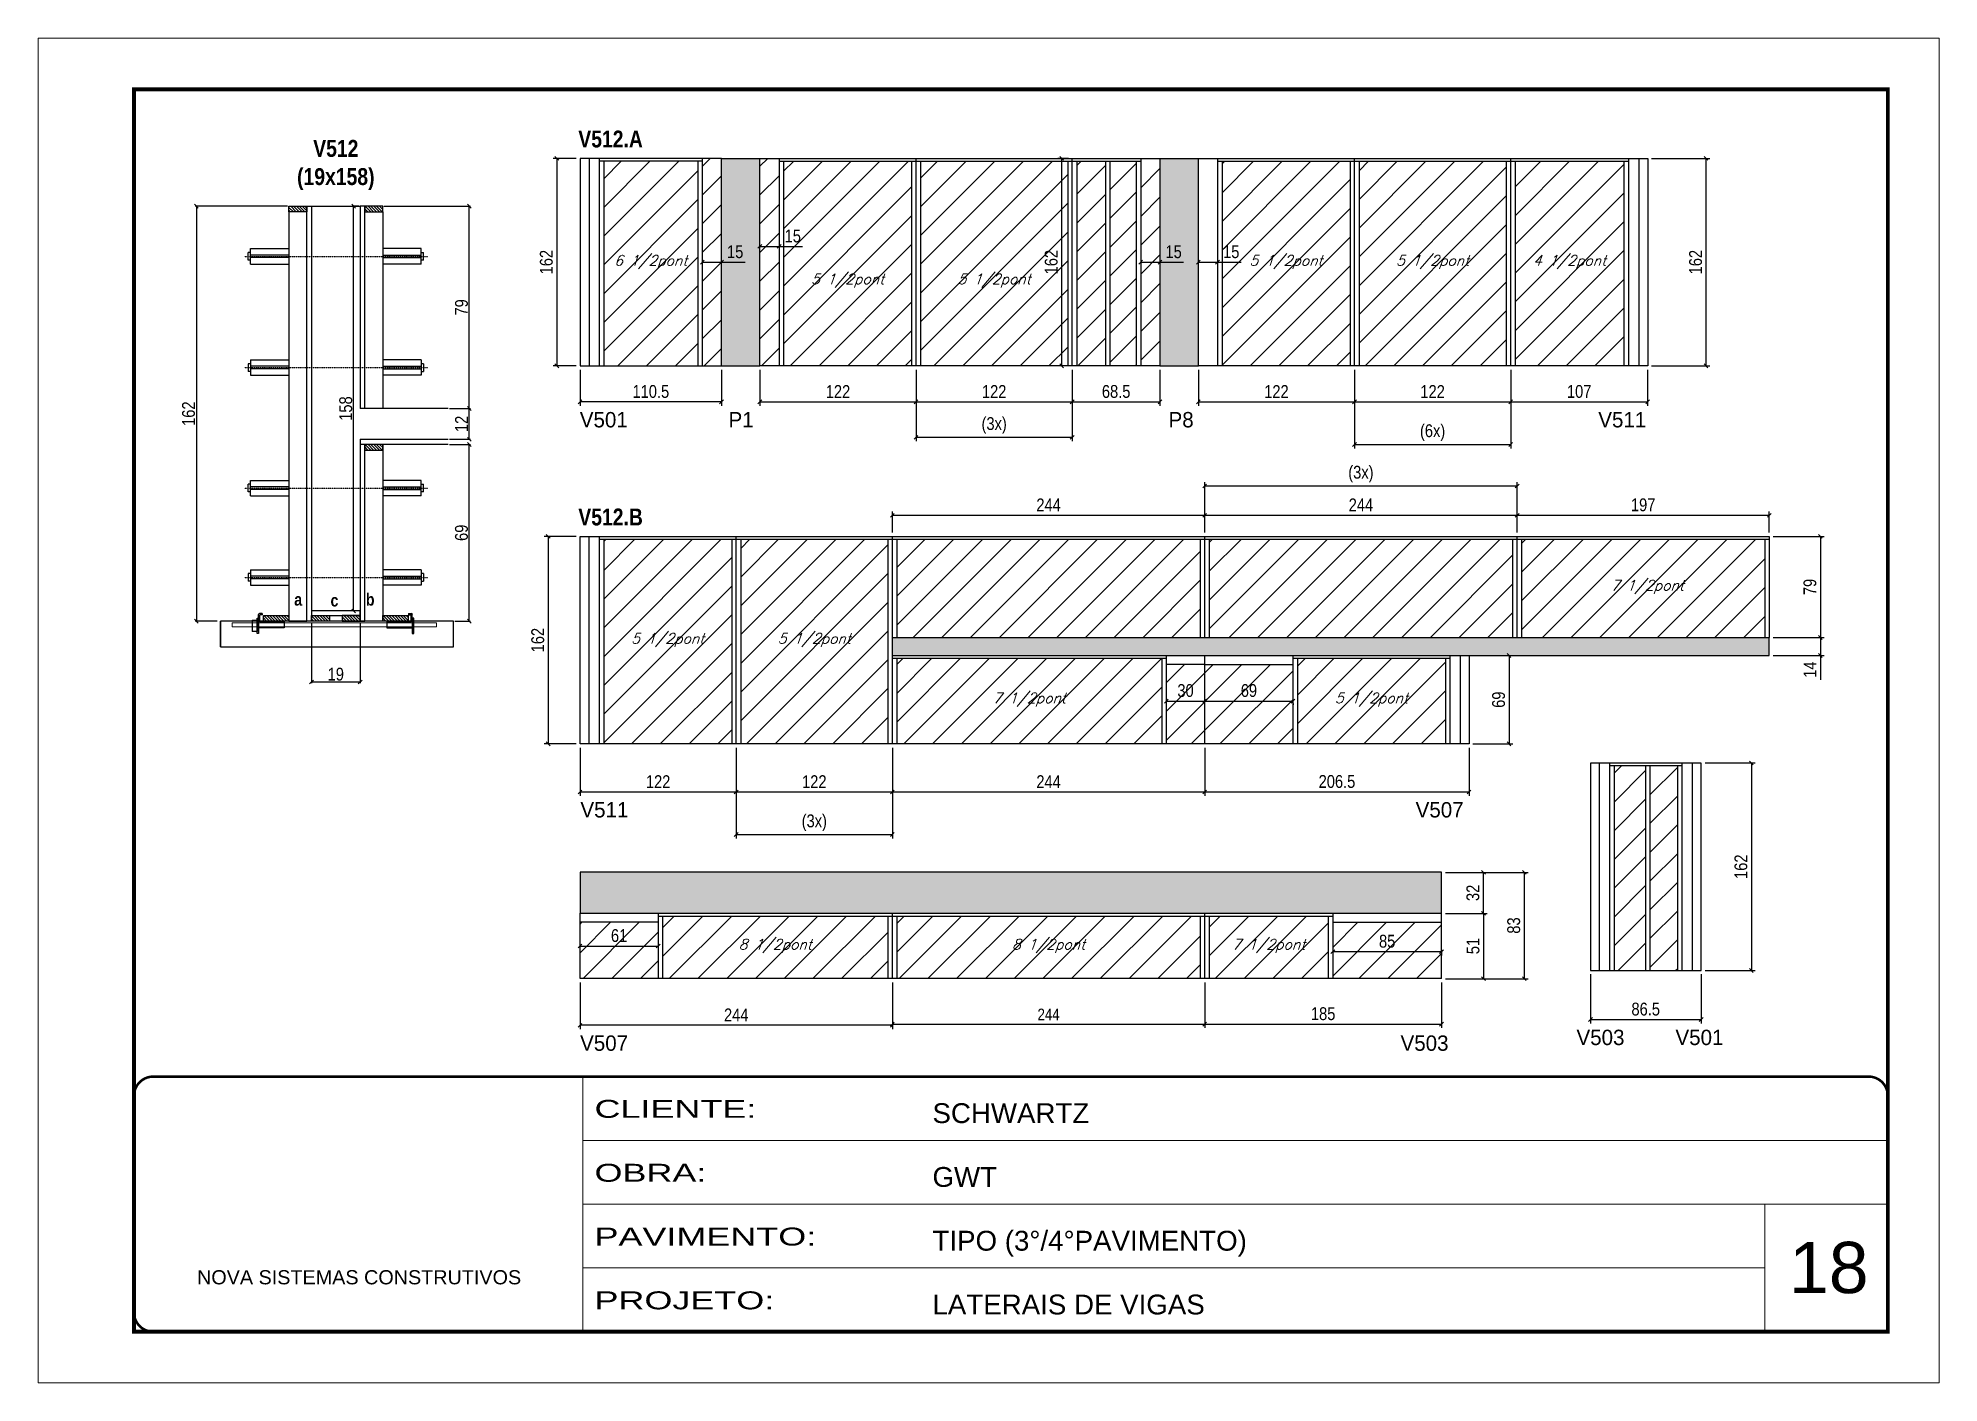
# Model space of a CAD drawing. Extents: x 13154 to 22413, y 1253 to 30260.
# Drawn here: x 14753 to 16238, y 24225 to 25275 of the extents above; entities that cross this region are included whole.
import ezdxf

# ---------------------------------------------------------------- set-up
doc = ezdxf.new("R2010")
doc.units = 0
for name, pattern in [('CONTINUO', [0]), ('DASHED', [0.75, 0.5, -0.25]), ('HIDDEN', [0.375, 0.25, -0.125])]:
    doc.linetypes.add(name, pattern=pattern)
for name, color, linetype in [('5', 5, 'Continuous'), ('barrote', 251, 'Continuous'), ('COTA', 241, 'Continuous'), ('detalhes', 4, 'Continuous'), ('NOMENCLATURA', 7, 'Continuous'), ('Painéis', 200, 'Continuous'), ('presilha', 1, 'Continuous'), ('SARR_2.2x10', 60, 'Continuous'), ('SARR_2.2x7', 40, 'Continuous'), ('SARR_3.5x7', 81, 'Continuous'), ('TENSOR', 3, 'Continuous'), ('texto', 7, 'Continuous')]:
    doc.layers.add(name, color=color, linetype=linetype)
for name, color, linetype, lineweight in [('CARIMBO', 255, 'Continuous', 9), ('CONCRETO', 251, 'Continuous', 25), ('Folhas', 255, 'Continuous', 9), ('Hachura', 251, 'Continuous', 9), ('SARRAFO DE PRESSAO', 251, 'DASHED', 9), ('SCO-___-LAJ', 2, 'Continuous', 0)]:
    doc.layers.add(name, color=color, linetype=linetype, lineweight=lineweight)
doc.styles.add('ARIAL', font='arial.ttf')
doc.styles.add('COTA TECNICA', font='techl___.ttf', dxfattribs={"height": 10})
doc.styles.add('COTA TECNICA 2X', font='techl___.ttf', dxfattribs={"height": 10})
doc.styles.add('COTA TECNICA-50', font='techl___.ttf', dxfattribs={"height": 9})
doc.styles.add('Romans', font='romans.shx')
doc.styles.add('ROMAS860', font='ROMAS860.SHX')
doc.styles.add('TECNICA', font='techb___.ttf', dxfattribs={"height": 10})
doc.styles.add('Tecnologia', font='')
doc.styles.get('Tecnologia').set_extended_font_data('Forgotten Futurist')
doc.dimstyles.new('COTA PAINEL-50', dxfattribs={"dimtxt": 9, "dimasz": 3, "dimexe": 3, "dimexo": 3, "dimgap": 3, "dimtad": 1, "dimdec": 1, "dimzin": 12, "dimdsep": 46, "dimtxsty": 'COTA TECNICA-50', "dimblk1": 'OBLIQUE', "dimblk2": 'OBLIQUE', "dimsah": 1, "dimcen": 0.9, "dimclrd": 4, "dimclre": 4, "dimclrt": 240, "dimadec": 1, "dimazin": 3, "dimtfac": 1, "dimtdec": 1, "dimtmove": 0, "dimatfit": 3, "dimfxl": 1, "dimtolj": 1, "dimtzin": 12, "dimarcsym": 0})
doc.dimstyles.new('PAINEL', dxfattribs={"dimtxt": 10, "dimasz": 3, "dimexe": 3, "dimexo": 3, "dimgap": 3, "dimtad": 1, "dimdec": 1, "dimzin": 12, "dimdsep": 46, "dimtxsty": 'COTA TECNICA', "dimblk1": 'OBLIQUE', "dimblk2": 'OBLIQUE', "dimsah": 1, "dimcen": 0.9, "dimclrd": 4, "dimclre": 4, "dimclrt": 240, "dimadec": 1, "dimazin": 3, "dimtfac": 1, "dimtdec": 1, "dimtmove": 0, "dimatfit": 3, "dimfxl": 1, "dimtolj": 1, "dimtzin": 12, "dimarcsym": 0})
doc.dimstyles.new('SECAO', dxfattribs={"dimscale": 0.333333, "dimtxt": 5, "dimasz": 9, "dimexe": 3, "dimexo": 3, "dimgap": 3, "dimtad": 1, "dimdec": 1, "dimlfac": 0.5, "dimzin": 12, "dimdsep": 46, "dimtxsty": 'COTA TECNICA 2X', "dimblk1": 'OBLIQUE', "dimblk2": 'OBLIQUE', "dimsah": 1, "dimcen": 0.9, "dimclrd": 4, "dimclre": 4, "dimclrt": 240, "dimadec": 1, "dimazin": 3, "dimtfac": 1, "dimtdec": 1, "dimtmove": 0, "dimatfit": 3, "dimfxl": 1, "dimtolj": 1, "dimtzin": 12, "dimarcsym": 0})
pattern_1 = [(50, (-1545.516, 10.666), (5.4655401, -0.47817257), [0.5715, -6.2865]), (355, (-1545.516, 10.666), (-1.0573026, 5.7317054), [0.4572, -5.0292175]), (100.451445, (-1545.0603, 10.6263), (4.4082374, 5.2535326), [0.4857003, -5.3427073]), (46.1842, (-1545.516, 12.19), (8.1323712, -1.2612698), [0.85725, -9.42975]), (96.635558, (-1544.838, 12.085), (7.122124, 7.4227837), [0.7285507, -8.0140682]), (351.18415, (-1545.516, 12.19), (7.122124, 7.4227837), [0.685799, -7.543792]), (21, (-1544.754, 11.809), (4.54843174, -3.06795595), [0.5715, -6.2865]), (326, (-1544.754, 11.809), (1.8540609, 5.525639), [0.4572, -5.0292]), (71.451445, (-1544.375, 11.5535), (6.4024926, 2.4576831), [0.4857003, -5.3426981]), (37.5, (-1545.5158, 10.6661), (0.0926581, 2.53665117), [0, -4.96824, 0, -5.1054, 0, -5.04825]), (7.5, (-1545.5158, 10.6661), (2.00458988, 3.00541724), [0, -2.91084, 0, -4.85394, 0, -1.92405]), (327.5, (-1547.215, 10.6661), (4.06771786, -0.17186232), [0, -1.905, 0, -5.9436, 0, -7.8867]), (317.5, (-1547.977, 10.666), (4.44387544, 0.76279473), [0, -2.4765, 0, -3.94716, 0, -5.6007])]

msp = doc.modelspace()

# ---------------------------------------------------------------- texts
at = {"layer": '5', "linetype": 'Continuous', "style": 'ROMAS860'}
for s, p in [('V501', (15176.1, 24970.9)), ('P1', (15292.32, 24970.9)), ('P8', (15636.04, 24970.9)), ('V511', (15971.74, 24970.9)), ('V511', (15176.59, 24666.36)), ('V507', (15829.05, 24666.36)), ('V507', (15176.35, 24484.19)), ('V503', (15817.27, 24484.19)), ('V503', (15954.71, 24488.66)), ('V501', (16032.03, 24488.66))]:
    msp.add_text(s, height=12, rotation=359.99996, dxfattribs=at).set_placement(p)
at = {"layer": 'CARIMBO', "style": 'ARIAL'}
msp.add_text('18', height=40, dxfattribs=at).set_placement((16120.74, 24295.02))
at = {"layer": 'detalhes', "style": 'TECNICA'}
for s, p in [('a', (14953.05, 24831.74)), ('c', (14981.4, 24831.08)), ('b', (15009.02, 24831.73))]:
    msp.add_text(s, height=9.6, dxfattribs=at).set_placement(p)
at = {"layer": 'NOMENCLATURA', "style": 'TECNICA'}
for s, p in [('V512.A', (15174.94, 25189.44)), ('V512.B', (15174.94, 24894.35))]:
    msp.add_text(s, height=13.2, dxfattribs=at).set_placement(p)
at = {"layer": 'NOMENCLATURA', "insert": (14985.52, 25195.31), "char_height": 13.2, "attachment_point": 2, "style": 'TECNICA'}
msp.add_mtext_dynamic_manual_height_columns('V512\\P(19x158)', width=300.2766, gutter_width=1, heights=[0], dxfattribs=at)
at = {"layer": 'texto', "color": 2, "char_height": 8, "attachment_point": 5, "style": 'Romans'}
for s, insert in [('{\\Q19;\\C256;6 1/2pont}', (15231.56, 25099.92)), ('{\\Q19;\\C256;5 1/2pont}', (15727.81, 25099.92)), ('{\\Q19;\\C256;5 1/2pont}', (15842.31, 25099.92)), ('{\\Q19;\\C256;4 1/2pont}', (15949.31, 25099.92)), ('{\\Q19;\\C256;5 1/2pont}', (15385.31, 25085.42)), ('{\\Q19;\\C256;5 1/2pont}', (15499.81, 25085.42)), ('{\\Q19;\\C256;7 1/2pont}', (16010.06, 24846.33)), ('{\\Q19;\\C256;5 1/2pont}', (15244.81, 24804.83)), ('{\\Q19;\\C256;5 1/2pont}', (15359.31, 24804.83)), ('{\\Q19;\\C256;7 1/2pont}', (15527.31, 24758.33)), ('{\\Q19;\\C256;5 1/2pont}', (15794.56, 24758.33)), ('{\\Q19;\\C256;8 1/2pont}', (15328.81, 24566.03)), ('{\\Q19;\\C256;8 1/2pont}', (15542.31, 24566.03)), ('{\\Q19;\\C256;7 1/2pont}', (15714.31, 24566.03))]:
    msp.add_mtext(s, dxfattribs=dict(at, insert=insert))

# ---------------------------------------------------------------- blocks, each defined once
blk = doc.blocks.new('9999999999')
at = {"color": 30, "linetype": 'CONTINUO'}
for p, q in [((98564.6, 34230.2), (98564.6, 34429.4)), ((98564.6, 34379.6), (99584, 34379.6)), ((98564.6, 34329.8), (99488, 34329.8)), ((99584, 34329.8), (99488, 34329.8)), ((99488, 34329.8), (99488, 34230.2)), ((98564.6, 34280), (99488, 34280))]:
    blk.add_line(p, q, dxfattribs=at)
at = {"color": 30, "linetype": 'CONTINUO', "const_width": 2}
blk.add_lwpolyline([(99584, 34230.2), (99584, 34414.4, 0.414214), (99569, 34429.4), (98229, 34429.4, 0.414214), (98214, 34414.4), (98214, 34245.2, 0.414214), (98229, 34230.2), (99584, 34230.2)], format="xyb", dxfattribs=at)
at = {"layer": 'Folhas'}
blk.add_lwpolyline([(98139, 34190.2), (99624, 34190.2), (99624, 35240.2), (98139, 35240.2)], close=True, dxfattribs=at)
at = {"layer": 'Folhas', "color": 30, "const_width": 3}
blk.add_lwpolyline([(98214, 34230.2), (99584, 34230.2), (99584, 35200.2), (98214, 35200.2)], close=True, dxfattribs=at)
at = {"color": 7, "linetype": 'Continuous', "ltscale": 5, "style": 'ARIAL'}
for s, height, p in [('SCHWARTZ', 15.48, (98837.7, 34393.1)), ('GWT', 15.48, (98837.7, 34343.3)), ('TIPO (3°/4°PAVIMENTO)', 15.483, (98837.7, 34293.5)), ('NOVA SISTEMAS CONSTRUTIVOS', 11.059, (98263.2, 34267.2)), ('LATERAIS DE VIGAS', 15.483, (98837.7, 34243.7))]:
    blk.add_text(s, height=height, dxfattribs=at).set_placement(p)
at = {"layer": 'Folhas', "color": 7, "style": 'Tecnologia', "width": 1.5}
for s, p in [('CLIENTE:', (98573.7, 34397.2)), ('OBRA:', (98573.7, 34347.3)), ('PAVIMENTO:', (98573.7, 34297.5)), ('PROJETO:', (98573.7, 34247.7))]:
    blk.add_text(s, height=14, dxfattribs=at).set_placement(p)
blk = doc.blocks.new('_Oblique')
at = {"color": 0, "linetype": 'ByBlock', "lineweight": -2}
blk.add_line((-0.5, -0.5), (0.5, 0.5), dxfattribs=at)
blk = doc.blocks.new('*D382')
at = {"layer": 'COTA', "color": 4, "lineweight": -2, "transparency": 16777216}
for p, q in [((14966.5, 24818.6), (14966.5, 24771.1)), ((15004.5, 24818.6), (15004.5, 24771.1)), ((15004.5, 24772.1), (14966.5, 24772.1))]:
    blk.add_line(p, q, dxfattribs=at)
at = {"layer": 'Defpoints', "color": 0, "transparency": 16777216}
for p in [(14966.5, 24819.6), (15004.5, 24819.6), (14966.5, 24772.1)]:
    blk.add_point(p, dxfattribs=at)
at = {"layer": 'COTA', "color": 4, "lineweight": -2, "transparency": 16777216, "xscale": 3, "yscale": 3, "zscale": 3, "rotation": 180}
blk.add_blockref('_Oblique', (14966.5, 24772.1), dxfattribs=at)
at = {"layer": 'COTA', "color": 4, "lineweight": -2, "transparency": 16777216, "xscale": 3, "yscale": 3, "zscale": 3}
blk.add_blockref('_Oblique', (15004.5, 24772.1), dxfattribs=at)
at = {"layer": 'COTA', "color": 240, "transparency": 16777216, "insert": (14985.5, 24778.2), "char_height": 10, "attachment_point": 5, "style": 'COTA TECNICA 2X'}
blk.add_mtext('\\A1;19', dxfattribs=at)
blk = doc.blocks.new('PRESILHA METÁLICA 1')
at = {"layer": 'presilha'}
for p, q in [((0, 13), (6, 13)), ((0, 13), (0, 0)), ((6, 0), (0, 0)), ((6, 15.5), (7.5, 15.5)), ((6, -2.5), (6, 15.5)), ((6, 13), (6, 0)), ((7.5, 10.6), (7.5, 19.9)), ((7.5, 15.5), (7.5, -2.5)), ((37.5, 4.1), (7.5, 4.1)), ((12, 21), (8.6, 21)), ((9, 11.6), (9, 18.9)), ((12, 19.5), (9.6, 19.5)), ((37.5, 11), (9.6, 11)), ((12, 21), (12, 19.5)), ((37.5, 11), (37.5, 4.1)), ((7.5, -2.5), (6, -2.5))]:
    blk.add_line(p, q, dxfattribs=at)
for centre, radius, start, end in [((8.6, 19.9), 1.14, 90, 180), ((9.6, 18.9), 0.57, 90, 180), ((9.6, 11.6), 0.57, 180, 270)]:
    blk.add_arc(centre, radius, start, end, dxfattribs=at)
blk = doc.blocks.new('PRESILHA METÁLICA 2')
at = {"layer": 'presilha'}
for p, q in [((-5.2, 23.5), (-5.2, 22)), ((-5.2, 23.5), (-1.9, 23.5)), ((-0.8, 14.6), (-0.8, 22.4)), ((-30.8, 13.5), (-30.8, 6.6)), ((-30.8, 13.5), (-2.8, 13.5)), ((-30.8, 6.6), (-0.8, 6.6)), ((-5.2, 22), (-2.8, 22)), ((-2.2, 14.1), (-2.2, 21.4)), ((0.8, 18), (-0.8, 18)), ((-0.8, 18), (-0.8, 0)), ((-0.8, 0), (0.8, 0)), ((0.8, 0), (0.8, 18))]:
    blk.add_line(p, q, dxfattribs=at)
for centre, radius, start, end in [((-1.9, 22.4), 1.14, 0, 90), ((-2.8, 21.4), 0.57, 0, 90), ((-2.8, 14.1), 0.57, 270, 0)]:
    blk.add_arc(centre, radius, start, end, dxfattribs=at)
blk = doc.blocks.new('*D383')
at = {"layer": 'COTA', "color": 4, "lineweight": -2, "transparency": 16777216}
for p, q in [((14947.9, 25143.6), (14875.6, 25143.6)), ((14876.6, 25143.6), (14876.6, 24819.6)), ((14892.7, 24819.6), (14875.6, 24819.6))]:
    blk.add_line(p, q, dxfattribs=at)
at = {"layer": 'Defpoints', "color": 0, "transparency": 16777216}
for p in [(14948.9, 25143.6), (14876.6, 24819.6), (14893.7, 24819.6)]:
    blk.add_point(p, dxfattribs=at)
at = {"layer": 'COTA', "color": 4, "lineweight": -2, "transparency": 16777216, "xscale": 3, "yscale": 3, "zscale": 3}
for p, rotation in [((14876.6, 25143.6), 90), ((14876.6, 24819.6), 270)]:
    blk.add_blockref('_Oblique', p, dxfattribs=dict(at, rotation=rotation))
at = {"layer": 'COTA', "color": 240, "transparency": 16777216, "insert": (14870.5, 24981.6), "char_height": 10, "attachment_point": 5, "rotation": 90, "style": 'COTA TECNICA 2X'}
blk.add_mtext('\\A1;162', dxfattribs=at)
blk = doc.blocks.new('*D386')
at = {"layer": 'COTA', "color": 4, "lineweight": -2, "transparency": 16777216}
for p, q in [((15003.5, 25143.6), (14998.4, 25143.6)), ((14999.4, 24827.6), (14999.4, 25143.6)), ((15003.5, 24827.6), (14998.4, 24827.6))]:
    blk.add_line(p, q, dxfattribs=at)
at = {"layer": 'Defpoints', "color": 0, "transparency": 16777216}
for p in [(14999.4, 25143.6), (15004.5, 25143.6), (15004.5, 24827.6)]:
    blk.add_point(p, dxfattribs=at)
at = {"layer": 'COTA', "color": 4, "lineweight": -2, "transparency": 16777216, "xscale": 3, "yscale": 3, "zscale": 3}
for p, rotation in [((14999.4, 25143.6), 90), ((14999.4, 24827.6), 270)]:
    blk.add_blockref('_Oblique', p, dxfattribs=dict(at, rotation=rotation))
at = {"layer": 'COTA', "color": 240, "transparency": 16777216, "insert": (14993.3, 24985.6), "char_height": 10, "attachment_point": 5, "rotation": 90, "style": 'COTA TECNICA 2X'}
blk.add_mtext('\\A1;158', dxfattribs=at)
blk = doc.blocks.new('*D397')
at = {"layer": 'COTA', "color": 4, "linetype": 'ByBlock', "lineweight": -2, "transparency": 16777216}
for p, q in [((15176.3, 25015.9), (15176.3, 24987.8)), ((15286.8, 25015.9), (15286.8, 24987.8)), ((15286.8, 24990.8), (15176.3, 24990.8))]:
    blk.add_line(p, q, dxfattribs=at)
at = {"layer": 'Defpoints', "color": 0, "linetype": 'ByBlock', "transparency": 16777216}
for p in [(15176.3, 25018.9), (15286.8, 25018.9), (15176.3, 24990.8)]:
    blk.add_point(p, dxfattribs=at)
at = {"layer": 'COTA', "color": 4, "linetype": 'ByBlock', "lineweight": -2, "transparency": 16777216, "xscale": 3, "yscale": 3, "zscale": 3, "rotation": 180}
blk.add_blockref('_Oblique', (15176.3, 24990.8), dxfattribs=at)
at = {"layer": 'COTA', "color": 4, "linetype": 'ByBlock', "lineweight": -2, "transparency": 16777216, "xscale": 3, "yscale": 3, "zscale": 3}
blk.add_blockref('_Oblique', (15286.8, 24990.8), dxfattribs=at)
at = {"layer": 'COTA', "color": 240, "linetype": 'ByBlock', "transparency": 16777216, "insert": (15231.6, 24998.9), "char_height": 10, "attachment_point": 5, "style": 'COTA TECNICA'}
blk.add_mtext('\\A1;110.5', dxfattribs=at)
blk = doc.blocks.new('*D398')
at = {"layer": 'COTA', "color": 4, "lineweight": -2, "transparency": 16777216}
for p, q in [((15316.8, 25015.9), (15316.8, 24987.8)), ((15438.8, 25015.9), (15438.8, 24987.8)), ((15316.8, 24990.8), (15438.8, 24990.8))]:
    blk.add_line(p, q, dxfattribs=at)
at = {"layer": 'Defpoints', "color": 0, "transparency": 16777216}
for p in [(15316.8, 25018.9), (15438.8, 25018.9), (15438.8, 24990.8)]:
    blk.add_point(p, dxfattribs=at)
at = {"layer": 'COTA', "color": 4, "lineweight": -2, "transparency": 16777216, "xscale": 3, "yscale": 3, "zscale": 3, "rotation": 180}
blk.add_blockref('_Oblique', (15316.8, 24990.8), dxfattribs=at)
at = {"layer": 'COTA', "color": 4, "lineweight": -2, "transparency": 16777216, "xscale": 3, "yscale": 3, "zscale": 3}
blk.add_blockref('_Oblique', (15438.8, 24990.8), dxfattribs=at)
at = {"layer": 'COTA', "color": 240, "transparency": 16777216, "insert": (15377.8, 24998.9), "char_height": 10, "attachment_point": 5, "style": 'COTA TECNICA'}
blk.add_mtext('\\A1;122', dxfattribs=at)
blk = doc.blocks.new('*D399')
at = {"layer": 'COTA', "color": 4, "lineweight": -2, "transparency": 16777216}
for p, q in [((15438.8, 25015.9), (15438.8, 24987.8)), ((15560.8, 25015.9), (15560.8, 24987.8)), ((15438.8, 24990.8), (15560.8, 24990.8))]:
    blk.add_line(p, q, dxfattribs=at)
at = {"layer": 'Defpoints', "color": 0, "transparency": 16777216}
for p in [(15438.8, 25018.9), (15560.8, 25018.9), (15560.8, 24990.8)]:
    blk.add_point(p, dxfattribs=at)
at = {"layer": 'COTA', "color": 4, "lineweight": -2, "transparency": 16777216, "xscale": 3, "yscale": 3, "zscale": 3, "rotation": 180}
blk.add_blockref('_Oblique', (15438.8, 24990.8), dxfattribs=at)
at = {"layer": 'COTA', "color": 4, "lineweight": -2, "transparency": 16777216, "xscale": 3, "yscale": 3, "zscale": 3}
blk.add_blockref('_Oblique', (15560.8, 24990.8), dxfattribs=at)
at = {"layer": 'COTA', "color": 240, "transparency": 16777216, "insert": (15499.8, 24998.9), "char_height": 10, "attachment_point": 5, "style": 'COTA TECNICA'}
blk.add_mtext('\\A1;122', dxfattribs=at)
blk = doc.blocks.new('*D400')
at = {"layer": 'COTA', "color": 4, "lineweight": -2, "transparency": 16777216}
for p, q in [((15560.8, 25015.9), (15560.8, 24987.8)), ((15629.3, 25015.9), (15629.3, 24987.8)), ((15560.8, 24990.8), (15629.3, 24990.8))]:
    blk.add_line(p, q, dxfattribs=at)
at = {"layer": 'Defpoints', "color": 0, "transparency": 16777216}
for p in [(15560.8, 25018.9), (15629.3, 25018.9), (15629.3, 24990.8)]:
    blk.add_point(p, dxfattribs=at)
at = {"layer": 'COTA', "color": 4, "lineweight": -2, "transparency": 16777216, "xscale": 3, "yscale": 3, "zscale": 3, "rotation": 180}
blk.add_blockref('_Oblique', (15560.8, 24990.8), dxfattribs=at)
at = {"layer": 'COTA', "color": 4, "lineweight": -2, "transparency": 16777216, "xscale": 3, "yscale": 3, "zscale": 3}
blk.add_blockref('_Oblique', (15629.3, 24990.8), dxfattribs=at)
at = {"layer": 'COTA', "color": 240, "transparency": 16777216, "insert": (15595.1, 24998.9), "char_height": 10, "attachment_point": 5, "style": 'COTA TECNICA'}
blk.add_mtext('\\A1;68.5', dxfattribs=at)
blk = doc.blocks.new('*D387')
at = {"layer": 'COTA', "color": 4, "lineweight": -2, "transparency": 16777216}
for p, q in [((15438.8, 25015.9), (15438.8, 24960.2)), ((15560.8, 25015.9), (15560.8, 24960.2)), ((15438.8, 24963.2), (15560.8, 24963.2))]:
    blk.add_line(p, q, dxfattribs=at)
at = {"layer": 'Defpoints', "color": 0, "transparency": 16777216}
for p in [(15438.8, 25018.9), (15560.8, 25018.9), (15560.8, 24963.2)]:
    blk.add_point(p, dxfattribs=at)
at = {"layer": 'COTA', "color": 4, "lineweight": -2, "transparency": 16777216, "xscale": 3, "yscale": 3, "zscale": 3, "rotation": 180}
blk.add_blockref('_Oblique', (15438.8, 24963.2), dxfattribs=at)
at = {"layer": 'COTA', "color": 4, "lineweight": -2, "transparency": 16777216, "xscale": 3, "yscale": 3, "zscale": 3}
blk.add_blockref('_Oblique', (15560.8, 24963.2), dxfattribs=at)
at = {"layer": 'COTA', "color": 240, "transparency": 16777216, "insert": (15499.8, 24972.4), "char_height": 10, "attachment_point": 5, "style": 'COTA TECNICA'}
blk.add_mtext('\\A1;(3x)', dxfattribs=at)
blk = doc.blocks.new('*D388')
at = {"layer": 'COTA', "color": 4, "lineweight": -2, "transparency": 16777216}
for p, q in [((15659.3, 25015.9), (15659.3, 24987.8)), ((15781.3, 25015.9), (15781.3, 24987.8)), ((15659.3, 24990.8), (15781.3, 24990.8))]:
    blk.add_line(p, q, dxfattribs=at)
at = {"layer": 'Defpoints', "color": 0, "transparency": 16777216}
for p in [(15659.3, 25018.9), (15781.3, 25018.9), (15781.3, 24990.8)]:
    blk.add_point(p, dxfattribs=at)
at = {"layer": 'COTA', "color": 4, "lineweight": -2, "transparency": 16777216, "xscale": 3, "yscale": 3, "zscale": 3, "rotation": 180}
blk.add_blockref('_Oblique', (15659.3, 24990.8), dxfattribs=at)
at = {"layer": 'COTA', "color": 4, "lineweight": -2, "transparency": 16777216, "xscale": 3, "yscale": 3, "zscale": 3}
blk.add_blockref('_Oblique', (15781.3, 24990.8), dxfattribs=at)
at = {"layer": 'COTA', "color": 240, "transparency": 16777216, "insert": (15720.3, 24998.9), "char_height": 10, "attachment_point": 5, "style": 'COTA TECNICA'}
blk.add_mtext('\\A1;122', dxfattribs=at)
blk = doc.blocks.new('*D389')
at = {"layer": 'COTA', "color": 4, "lineweight": -2, "transparency": 16777216}
for p, q in [((15781.3, 25015.9), (15781.3, 24987.8)), ((15903.3, 25015.9), (15903.3, 24987.8)), ((15781.3, 24990.8), (15903.3, 24990.8))]:
    blk.add_line(p, q, dxfattribs=at)
at = {"layer": 'Defpoints', "color": 0, "transparency": 16777216}
for p in [(15781.3, 25018.9), (15903.3, 25018.9), (15903.3, 24990.8)]:
    blk.add_point(p, dxfattribs=at)
at = {"layer": 'COTA', "color": 4, "lineweight": -2, "transparency": 16777216, "xscale": 3, "yscale": 3, "zscale": 3, "rotation": 180}
blk.add_blockref('_Oblique', (15781.3, 24990.8), dxfattribs=at)
at = {"layer": 'COTA', "color": 4, "lineweight": -2, "transparency": 16777216, "xscale": 3, "yscale": 3, "zscale": 3}
blk.add_blockref('_Oblique', (15903.3, 24990.8), dxfattribs=at)
at = {"layer": 'COTA', "color": 240, "transparency": 16777216, "insert": (15842.3, 24998.9), "char_height": 10, "attachment_point": 5, "style": 'COTA TECNICA'}
blk.add_mtext('\\A1;122', dxfattribs=at)
blk = doc.blocks.new('*D390')
at = {"layer": 'COTA', "color": 4, "lineweight": -2, "transparency": 16777216}
for p, q in [((15903.3, 25015.9), (15903.3, 24987.8)), ((16010.3, 25015.9), (16010.3, 24987.8)), ((15903.3, 24990.8), (16010.3, 24990.8))]:
    blk.add_line(p, q, dxfattribs=at)
at = {"layer": 'Defpoints', "color": 0, "transparency": 16777216}
for p in [(15903.3, 25018.9), (16010.3, 25018.9), (16010.3, 24990.8)]:
    blk.add_point(p, dxfattribs=at)
at = {"layer": 'COTA', "color": 4, "lineweight": -2, "transparency": 16777216, "xscale": 3, "yscale": 3, "zscale": 3, "rotation": 180}
blk.add_blockref('_Oblique', (15903.3, 24990.8), dxfattribs=at)
at = {"layer": 'COTA', "color": 4, "lineweight": -2, "transparency": 16777216, "xscale": 3, "yscale": 3, "zscale": 3}
blk.add_blockref('_Oblique', (16010.3, 24990.8), dxfattribs=at)
at = {"layer": 'COTA', "color": 240, "transparency": 16777216, "insert": (15956.8, 24998.9), "char_height": 10, "attachment_point": 5, "style": 'COTA TECNICA'}
blk.add_mtext('\\A1;107', dxfattribs=at)
blk = doc.blocks.new('*D391')
at = {"layer": 'COTA', "color": 4, "lineweight": -2, "transparency": 16777216}
for p, q in [((15781.3, 25015.9), (15781.3, 24954.5)), ((15903.3, 25015.9), (15903.3, 24954.5)), ((15781.3, 24957.5), (15903.3, 24957.5))]:
    blk.add_line(p, q, dxfattribs=at)
at = {"layer": 'Defpoints', "color": 0, "transparency": 16777216}
for p in [(15781.3, 25018.9), (15903.3, 25018.9), (15903.3, 24957.5)]:
    blk.add_point(p, dxfattribs=at)
at = {"layer": 'COTA', "color": 4, "lineweight": -2, "transparency": 16777216, "xscale": 3, "yscale": 3, "zscale": 3, "rotation": 180}
blk.add_blockref('_Oblique', (15781.3, 24957.5), dxfattribs=at)
at = {"layer": 'COTA', "color": 4, "lineweight": -2, "transparency": 16777216, "xscale": 3, "yscale": 3, "zscale": 3}
blk.add_blockref('_Oblique', (15903.3, 24957.5), dxfattribs=at)
at = {"layer": 'COTA', "color": 240, "transparency": 16777216, "insert": (15842.3, 24966.8), "char_height": 10, "attachment_point": 5, "style": 'COTA TECNICA'}
blk.add_mtext('\\A1;(6x)', dxfattribs=at)
blk = doc.blocks.new('*D392')
at = {"layer": 'COTA', "color": 4, "lineweight": -2, "transparency": 16777216}
for p, q in [((16013.3, 25180.9), (16058.9, 25180.9)), ((16055.9, 25018.9), (16055.9, 25180.9)), ((16013.3, 25018.9), (16058.9, 25018.9))]:
    blk.add_line(p, q, dxfattribs=at)
at = {"layer": 'Defpoints', "color": 0, "transparency": 16777216}
for p in [(16010.3, 25180.9), (16055.9, 25180.9), (16010.3, 25018.9)]:
    blk.add_point(p, dxfattribs=at)
at = {"layer": 'COTA', "color": 4, "lineweight": -2, "transparency": 16777216, "xscale": 3, "yscale": 3, "zscale": 3}
for p, rotation in [((16055.9, 25180.9), 90), ((16055.9, 25018.9), 270)]:
    blk.add_blockref('_Oblique', p, dxfattribs=dict(at, rotation=rotation))
at = {"layer": 'COTA', "color": 240, "transparency": 16777216, "insert": (16047.8, 25099.9), "char_height": 10, "attachment_point": 5, "rotation": 90, "style": 'COTA TECNICA'}
blk.add_mtext('\\A1;162', dxfattribs=at)
blk = doc.blocks.new('*D393')
at = {"layer": 'COTA', "color": 4, "lineweight": -2, "transparency": 16777216}
for p, q in [((15173.3, 25180.9), (15155.2, 25180.9)), ((15158.2, 25180.9), (15158.2, 25018.9)), ((15173.3, 25018.9), (15155.2, 25018.9))]:
    blk.add_line(p, q, dxfattribs=at)
at = {"layer": 'Defpoints', "color": 0, "transparency": 16777216}
for p in [(15176.3, 25180.9), (15158.2, 25018.9), (15176.3, 25018.9)]:
    blk.add_point(p, dxfattribs=at)
at = {"layer": 'COTA', "color": 4, "lineweight": -2, "transparency": 16777216, "xscale": 3, "yscale": 3, "zscale": 3}
for p, rotation in [((15158.2, 25180.9), 90), ((15158.2, 25018.9), 270)]:
    blk.add_blockref('_Oblique', p, dxfattribs=dict(at, rotation=rotation))
at = {"layer": 'COTA', "color": 240, "transparency": 16777216, "insert": (15150, 25099.9), "char_height": 10, "attachment_point": 5, "rotation": 90, "style": 'COTA TECNICA'}
blk.add_mtext('\\A1;162', dxfattribs=at)
blk = doc.blocks.new('*D394')
at = {"layer": 'COTA', "color": 4, "lineweight": -2, "transparency": 16777216}
for p, q in [((15557.8, 25180.9), (15549.5, 25180.9)), ((15552.5, 25180.9), (15552.5, 25018.9)), ((15557.8, 25018.9), (15549.5, 25018.9))]:
    blk.add_line(p, q, dxfattribs=at)
at = {"layer": 'Defpoints', "color": 0, "transparency": 16777216}
for p in [(15560.8, 25180.9), (15552.5, 25018.9), (15560.8, 25018.9)]:
    blk.add_point(p, dxfattribs=at)
at = {"layer": 'COTA', "color": 4, "lineweight": -2, "transparency": 16777216, "xscale": 3, "yscale": 3, "zscale": 3}
for p, rotation in [((15552.5, 25180.9), 90), ((15552.5, 25018.9), 270)]:
    blk.add_blockref('_Oblique', p, dxfattribs=dict(at, rotation=rotation))
at = {"layer": 'COTA', "color": 240, "transparency": 16777216, "insert": (15544.4, 25099.9), "char_height": 10, "attachment_point": 5, "rotation": 90, "style": 'COTA TECNICA'}
blk.add_mtext('\\A1;162', dxfattribs=at)
blk = doc.blocks.new('*D395')
at = {"layer": 'COTA', "color": 4, "lineweight": -2, "transparency": 16777216}
for p, q in [((15271.8, 25099.9), (15286.8, 25099.9)), ((15286.8, 25099.9), (15305.2, 25099.9))]:
    blk.add_line(p, q, dxfattribs=at)
at = {"layer": 'Defpoints', "color": 0, "transparency": 16777216}
for p in [(15271.8, 25099.9), (15286.8, 25099.9), (15286.8, 25099.9)]:
    blk.add_point(p, dxfattribs=at)
at = {"layer": 'COTA', "color": 4, "lineweight": -2, "transparency": 16777216, "xscale": 3, "yscale": 3, "zscale": 3, "rotation": 180}
blk.add_blockref('_Oblique', (15271.8, 25099.9), dxfattribs=at)
at = {"layer": 'COTA', "color": 4, "lineweight": -2, "transparency": 16777216, "xscale": 3, "yscale": 3, "zscale": 3}
blk.add_blockref('_Oblique', (15286.8, 25099.9), dxfattribs=at)
at = {"layer": 'COTA', "color": 240, "transparency": 16777216, "insert": (15297.5, 25108), "char_height": 10, "attachment_point": 5, "style": 'COTA TECNICA'}
blk.add_mtext('\\A1;15', dxfattribs=at)
blk = doc.blocks.new('*D396')
at = {"layer": 'COTA', "color": 4, "lineweight": -2, "transparency": 16777216}
for p, q in [((15316.8, 25112.2), (15331.8, 25112.2)), ((15331.8, 25112.2), (15350.2, 25112.2))]:
    blk.add_line(p, q, dxfattribs=at)
at = {"layer": 'Defpoints', "color": 0, "transparency": 16777216}
for p in [(15316.8, 25112.2), (15331.8, 25112.2), (15331.8, 25112.2)]:
    blk.add_point(p, dxfattribs=at)
at = {"layer": 'COTA', "color": 4, "lineweight": -2, "transparency": 16777216, "xscale": 3, "yscale": 3, "zscale": 3, "rotation": 180}
blk.add_blockref('_Oblique', (15316.8, 25112.2), dxfattribs=at)
at = {"layer": 'COTA', "color": 4, "lineweight": -2, "transparency": 16777216, "xscale": 3, "yscale": 3, "zscale": 3}
blk.add_blockref('_Oblique', (15331.8, 25112.2), dxfattribs=at)
at = {"layer": 'COTA', "color": 240, "transparency": 16777216, "insert": (15342.5, 25120.3), "char_height": 10, "attachment_point": 5, "style": 'COTA TECNICA'}
blk.add_mtext('\\A1;15', dxfattribs=at)
blk = doc.blocks.new('*D384')
at = {"layer": 'COTA', "color": 4, "lineweight": -2, "transparency": 16777216}
for p, q in [((15614.3, 25099.9), (15629.3, 25099.9)), ((15629.3, 25099.9), (15647.7, 25099.9))]:
    blk.add_line(p, q, dxfattribs=at)
at = {"layer": 'Defpoints', "color": 0, "transparency": 16777216}
for p in [(15614.3, 25099.9), (15629.3, 25099.9), (15629.3, 25099.9)]:
    blk.add_point(p, dxfattribs=at)
at = {"layer": 'COTA', "color": 4, "lineweight": -2, "transparency": 16777216, "xscale": 3, "yscale": 3, "zscale": 3, "rotation": 180}
blk.add_blockref('_Oblique', (15614.3, 25099.9), dxfattribs=at)
at = {"layer": 'COTA', "color": 4, "lineweight": -2, "transparency": 16777216, "xscale": 3, "yscale": 3, "zscale": 3}
blk.add_blockref('_Oblique', (15629.3, 25099.9), dxfattribs=at)
at = {"layer": 'COTA', "color": 240, "transparency": 16777216, "insert": (15640, 25108), "char_height": 10, "attachment_point": 5, "style": 'COTA TECNICA'}
blk.add_mtext('\\A1;15', dxfattribs=at)
blk = doc.blocks.new('*D385')
at = {"layer": 'COTA', "color": 4, "lineweight": -2, "transparency": 16777216}
for p, q in [((15659.3, 25099.9), (15674.3, 25099.9)), ((15674.3, 25099.9), (15692.7, 25099.9))]:
    blk.add_line(p, q, dxfattribs=at)
at = {"layer": 'Defpoints', "color": 0, "transparency": 16777216}
for p in [(15659.3, 25099.9), (15674.3, 25099.9), (15674.3, 25099.9)]:
    blk.add_point(p, dxfattribs=at)
at = {"layer": 'COTA', "color": 4, "lineweight": -2, "transparency": 16777216, "xscale": 3, "yscale": 3, "zscale": 3, "rotation": 180}
blk.add_blockref('_Oblique', (15659.3, 25099.9), dxfattribs=at)
at = {"layer": 'COTA', "color": 4, "lineweight": -2, "transparency": 16777216, "xscale": 3, "yscale": 3, "zscale": 3}
blk.add_blockref('_Oblique', (15674.3, 25099.9), dxfattribs=at)
at = {"layer": 'COTA', "color": 240, "transparency": 16777216, "insert": (15685, 25108), "char_height": 10, "attachment_point": 5, "style": 'COTA TECNICA'}
blk.add_mtext('\\A1;15', dxfattribs=at)
blk = doc.blocks.new('*D401')
at = {"layer": 'COTA', "color": 4, "lineweight": -2, "transparency": 16777216}
for p, q in [((15074.2, 24957.6), (15090.8, 24957.6)), ((15089.8, 24819.6), (15089.8, 24957.6)), ((15078.4, 24819.6), (15090.8, 24819.6))]:
    blk.add_line(p, q, dxfattribs=at)
at = {"layer": 'Defpoints', "color": 0, "transparency": 16777216}
for p in [(15073.2, 24957.6), (15089.8, 24957.6), (15077.4, 24819.6)]:
    blk.add_point(p, dxfattribs=at)
at = {"layer": 'COTA', "color": 4, "lineweight": -2, "transparency": 16777216, "xscale": 3, "yscale": 3, "zscale": 3}
for p, rotation in [((15089.8, 24957.6), 90), ((15089.8, 24819.6), 270)]:
    blk.add_blockref('_Oblique', p, dxfattribs=dict(at, rotation=rotation))
at = {"layer": 'COTA', "color": 240, "transparency": 16777216, "insert": (15083.7, 24888.6), "char_height": 10, "attachment_point": 5, "rotation": 90, "style": 'COTA TECNICA 2X'}
blk.add_mtext('\\A1;69', dxfattribs=at)
blk = doc.blocks.new('*D402')
at = {"layer": 'COTA', "color": 4, "lineweight": -2, "transparency": 16777216}
for p, q in [((15074.2, 24985.6), (15090.8, 24985.6)), ((15089.8, 24961.6), (15089.8, 24985.6)), ((15074.2, 24961.6), (15090.8, 24961.6))]:
    blk.add_line(p, q, dxfattribs=at)
at = {"layer": 'Defpoints', "color": 0, "transparency": 16777216}
for p in [(15073.2, 24985.6), (15089.8, 24985.6), (15073.2, 24961.6)]:
    blk.add_point(p, dxfattribs=at)
at = {"layer": 'COTA', "color": 4, "lineweight": -2, "transparency": 16777216, "xscale": 3, "yscale": 3, "zscale": 3}
for p, rotation in [((15089.8, 24985.6), 90), ((15089.8, 24961.6), 270)]:
    blk.add_blockref('_Oblique', p, dxfattribs=dict(at, rotation=rotation))
at = {"layer": 'COTA', "color": 240, "transparency": 16777216, "insert": (15083.7, 24973.6), "char_height": 10, "attachment_point": 5, "rotation": 90, "style": 'COTA TECNICA 2X'}
blk.add_mtext('\\A1;12', dxfattribs=at)
blk = doc.blocks.new('*D403')
at = {"layer": 'COTA', "color": 4, "lineweight": -2, "transparency": 16777216}
for p, q in [((15023.1, 25143.6), (15090.8, 25143.6)), ((15089.8, 24985.6), (15089.8, 25143.6)), ((15074.2, 24985.6), (15090.8, 24985.6))]:
    blk.add_line(p, q, dxfattribs=at)
at = {"layer": 'Defpoints', "color": 0, "transparency": 16777216}
for p in [(15022.1, 25143.6), (15089.8, 25143.6), (15073.2, 24985.6)]:
    blk.add_point(p, dxfattribs=at)
at = {"layer": 'COTA', "color": 4, "lineweight": -2, "transparency": 16777216, "xscale": 3, "yscale": 3, "zscale": 3}
for p, rotation in [((15089.8, 25143.6), 90), ((15089.8, 24985.6), 270)]:
    blk.add_blockref('_Oblique', p, dxfattribs=dict(at, rotation=rotation))
at = {"layer": 'COTA', "color": 240, "transparency": 16777216, "insert": (15083.7, 25064.6), "char_height": 10, "attachment_point": 5, "rotation": 90, "style": 'COTA TECNICA 2X'}
blk.add_mtext('\\A1;79', dxfattribs=at)
blk = doc.blocks.new('*D404')
at = {"layer": 'COTA', "color": 4, "lineweight": -2, "transparency": 16777216}
for p, q in [((15176.3, 24720.8), (15176.3, 24683.3)), ((15298.3, 24720.8), (15298.3, 24683.3)), ((15176.3, 24686.3), (15298.3, 24686.3))]:
    blk.add_line(p, q, dxfattribs=at)
at = {"layer": 'Defpoints', "color": 0, "transparency": 16777216}
for p in [(15176.3, 24723.8), (15298.3, 24723.8), (15298.3, 24686.3)]:
    blk.add_point(p, dxfattribs=at)
at = {"layer": 'COTA', "color": 4, "lineweight": -2, "transparency": 16777216, "xscale": 3, "yscale": 3, "zscale": 3, "rotation": 180}
blk.add_blockref('_Oblique', (15176.3, 24686.3), dxfattribs=at)
at = {"layer": 'COTA', "color": 4, "lineweight": -2, "transparency": 16777216, "xscale": 3, "yscale": 3, "zscale": 3}
blk.add_blockref('_Oblique', (15298.3, 24686.3), dxfattribs=at)
at = {"layer": 'COTA', "color": 240, "transparency": 16777216, "insert": (15237.3, 24694.3), "char_height": 10, "attachment_point": 5, "style": 'COTA TECNICA'}
blk.add_mtext('\\A1;122', dxfattribs=at)
blk = doc.blocks.new('*D405')
at = {"layer": 'COTA', "color": 4, "lineweight": -2, "transparency": 16777216}
for p, q in [((15298.3, 24720.8), (15298.3, 24683.3)), ((15420.3, 24720.8), (15420.3, 24683.3)), ((15298.3, 24686.3), (15420.3, 24686.3))]:
    blk.add_line(p, q, dxfattribs=at)
at = {"layer": 'Defpoints', "color": 0, "transparency": 16777216}
for p in [(15298.3, 24723.8), (15420.3, 24723.8), (15420.3, 24686.3)]:
    blk.add_point(p, dxfattribs=at)
at = {"layer": 'COTA', "color": 4, "lineweight": -2, "transparency": 16777216, "xscale": 3, "yscale": 3, "zscale": 3, "rotation": 180}
blk.add_blockref('_Oblique', (15298.3, 24686.3), dxfattribs=at)
at = {"layer": 'COTA', "color": 4, "lineweight": -2, "transparency": 16777216, "xscale": 3, "yscale": 3, "zscale": 3}
blk.add_blockref('_Oblique', (15420.3, 24686.3), dxfattribs=at)
at = {"layer": 'COTA', "color": 240, "transparency": 16777216, "insert": (15359.3, 24694.3), "char_height": 10, "attachment_point": 5, "style": 'COTA TECNICA'}
blk.add_mtext('\\A1;122', dxfattribs=at)
blk = doc.blocks.new('*D406')
at = {"layer": 'COTA', "color": 4, "lineweight": -2, "transparency": 16777216}
for p, q in [((15420.3, 24720.8), (15420.3, 24683.3)), ((15664.3, 24720.8), (15664.3, 24683.3)), ((15420.3, 24686.3), (15664.3, 24686.3))]:
    blk.add_line(p, q, dxfattribs=at)
at = {"layer": 'Defpoints', "color": 0, "transparency": 16777216}
for p in [(15420.3, 24723.8), (15664.3, 24723.8), (15664.3, 24686.3)]:
    blk.add_point(p, dxfattribs=at)
at = {"layer": 'COTA', "color": 4, "lineweight": -2, "transparency": 16777216, "xscale": 3, "yscale": 3, "zscale": 3, "rotation": 180}
blk.add_blockref('_Oblique', (15420.3, 24686.3), dxfattribs=at)
at = {"layer": 'COTA', "color": 4, "lineweight": -2, "transparency": 16777216, "xscale": 3, "yscale": 3, "zscale": 3}
blk.add_blockref('_Oblique', (15664.3, 24686.3), dxfattribs=at)
at = {"layer": 'COTA', "color": 240, "transparency": 16777216, "insert": (15542.3, 24694.3), "char_height": 10, "attachment_point": 5, "style": 'COTA TECNICA'}
blk.add_mtext('\\A1;244', dxfattribs=at)
blk = doc.blocks.new('*D407')
at = {"layer": 'COTA', "color": 4, "lineweight": -2, "transparency": 16777216}
for p, q in [((15298.3, 24720.8), (15298.3, 24650)), ((15420.3, 24720.8), (15420.3, 24650)), ((15298.3, 24653), (15420.3, 24653))]:
    blk.add_line(p, q, dxfattribs=at)
at = {"layer": 'Defpoints', "color": 0, "transparency": 16777216}
for p in [(15298.3, 24723.8), (15420.3, 24723.8), (15420.3, 24653)]:
    blk.add_point(p, dxfattribs=at)
at = {"layer": 'COTA', "color": 4, "lineweight": -2, "transparency": 16777216, "xscale": 3, "yscale": 3, "zscale": 3, "rotation": 180}
blk.add_blockref('_Oblique', (15298.3, 24653), dxfattribs=at)
at = {"layer": 'COTA', "color": 4, "lineweight": -2, "transparency": 16777216, "xscale": 3, "yscale": 3, "zscale": 3}
blk.add_blockref('_Oblique', (15420.3, 24653), dxfattribs=at)
at = {"layer": 'COTA', "color": 240, "transparency": 16777216, "insert": (15359.3, 24662.2), "char_height": 10, "attachment_point": 5, "style": 'COTA TECNICA'}
blk.add_mtext('\\A1;(3x)', dxfattribs=at)
blk = doc.blocks.new('*D408')
at = {"layer": 'COTA', "color": 4, "lineweight": -2, "transparency": 16777216}
for p, q in [((15420.3, 24888.8), (15420.3, 24905.3)), ((15664.3, 24888.8), (15664.3, 24905.3)), ((15420.3, 24902.3), (15664.3, 24902.3))]:
    blk.add_line(p, q, dxfattribs=at)
at = {"layer": 'Defpoints', "color": 0, "transparency": 16777216}
for p in [(15664.3, 24902.3), (15420.3, 24885.8), (15664.3, 24885.8)]:
    blk.add_point(p, dxfattribs=at)
at = {"layer": 'COTA', "color": 4, "lineweight": -2, "transparency": 16777216, "xscale": 3, "yscale": 3, "zscale": 3, "rotation": 180}
blk.add_blockref('_Oblique', (15420.3, 24902.3), dxfattribs=at)
at = {"layer": 'COTA', "color": 4, "lineweight": -2, "transparency": 16777216, "xscale": 3, "yscale": 3, "zscale": 3}
blk.add_blockref('_Oblique', (15664.3, 24902.3), dxfattribs=at)
at = {"layer": 'COTA', "color": 240, "transparency": 16777216, "insert": (15542.3, 24910.4), "char_height": 10, "attachment_point": 5, "style": 'COTA TECNICA'}
blk.add_mtext('\\A1;244', dxfattribs=at)
blk = doc.blocks.new('*D409')
at = {"layer": 'COTA', "color": 4, "lineweight": -2, "transparency": 16777216}
for p, q in [((15664.3, 24888.8), (15664.3, 24905.3)), ((15908.3, 24888.8), (15908.3, 24905.3)), ((15664.3, 24902.3), (15908.3, 24902.3))]:
    blk.add_line(p, q, dxfattribs=at)
at = {"layer": 'Defpoints', "color": 0, "transparency": 16777216}
for p in [(15908.3, 24902.3), (15664.3, 24885.8), (15908.3, 24885.8)]:
    blk.add_point(p, dxfattribs=at)
at = {"layer": 'COTA', "color": 4, "lineweight": -2, "transparency": 16777216, "xscale": 3, "yscale": 3, "zscale": 3, "rotation": 180}
blk.add_blockref('_Oblique', (15664.3, 24902.3), dxfattribs=at)
at = {"layer": 'COTA', "color": 4, "lineweight": -2, "transparency": 16777216, "xscale": 3, "yscale": 3, "zscale": 3}
blk.add_blockref('_Oblique', (15908.3, 24902.3), dxfattribs=at)
at = {"layer": 'COTA', "color": 240, "transparency": 16777216, "insert": (15786.3, 24910.4), "char_height": 10, "attachment_point": 5, "style": 'COTA TECNICA'}
blk.add_mtext('\\A1;244', dxfattribs=at)
blk = doc.blocks.new('*D410')
at = {"layer": 'COTA', "color": 4, "lineweight": -2, "transparency": 16777216}
for p, q in [((15908.3, 24888.8), (15908.3, 24905.3)), ((16105.3, 24888.8), (16105.3, 24905.3)), ((15908.3, 24902.3), (16105.3, 24902.3))]:
    blk.add_line(p, q, dxfattribs=at)
at = {"layer": 'Defpoints', "color": 0, "transparency": 16777216}
for p in [(16105.3, 24902.3), (15908.3, 24885.8), (16105.3, 24885.8)]:
    blk.add_point(p, dxfattribs=at)
at = {"layer": 'COTA', "color": 4, "lineweight": -2, "transparency": 16777216, "xscale": 3, "yscale": 3, "zscale": 3, "rotation": 180}
blk.add_blockref('_Oblique', (15908.3, 24902.3), dxfattribs=at)
at = {"layer": 'COTA', "color": 4, "lineweight": -2, "transparency": 16777216, "xscale": 3, "yscale": 3, "zscale": 3}
blk.add_blockref('_Oblique', (16105.3, 24902.3), dxfattribs=at)
at = {"layer": 'COTA', "color": 240, "transparency": 16777216, "insert": (16006.8, 24910.4), "char_height": 10, "attachment_point": 5, "style": 'COTA TECNICA'}
blk.add_mtext('\\A1;197', dxfattribs=at)
blk = doc.blocks.new('*D411')
at = {"layer": 'COTA', "color": 4, "lineweight": -2, "transparency": 16777216}
for p, q in [((15173.3, 24885.8), (15148.4, 24885.8)), ((15151.4, 24885.8), (15151.4, 24723.8)), ((15173.3, 24723.8), (15148.4, 24723.8))]:
    blk.add_line(p, q, dxfattribs=at)
at = {"layer": 'Defpoints', "color": 0, "transparency": 16777216}
for p in [(15176.3, 24885.8), (15151.4, 24723.8), (15176.3, 24723.8)]:
    blk.add_point(p, dxfattribs=at)
at = {"layer": 'COTA', "color": 4, "lineweight": -2, "transparency": 16777216, "xscale": 3, "yscale": 3, "zscale": 3}
for p, rotation in [((15151.4, 24885.8), 90), ((15151.4, 24723.8), 270)]:
    blk.add_blockref('_Oblique', p, dxfattribs=dict(at, rotation=rotation))
at = {"layer": 'COTA', "color": 240, "transparency": 16777216, "insert": (15143.3, 24804.8), "char_height": 10, "attachment_point": 5, "rotation": 90, "style": 'COTA TECNICA'}
blk.add_mtext('\\A1;162', dxfattribs=at)
blk = doc.blocks.new('*D412')
at = {"layer": 'COTA', "color": 4, "lineweight": -2, "transparency": 16777216}
for p, q in [((15664.3, 24888.8), (15664.3, 24928.2)), ((15664.3, 24925.2), (15908.3, 24925.2)), ((15908.3, 24888.8), (15908.3, 24928.2))]:
    blk.add_line(p, q, dxfattribs=at)
at = {"layer": 'Defpoints', "color": 0, "transparency": 16777216}
for p in [(15908.3, 24925.2), (15664.3, 24885.8), (15908.3, 24885.8)]:
    blk.add_point(p, dxfattribs=at)
at = {"layer": 'COTA', "color": 4, "lineweight": -2, "transparency": 16777216, "xscale": 3, "yscale": 3, "zscale": 3, "rotation": 180}
blk.add_blockref('_Oblique', (15664.3, 24925.2), dxfattribs=at)
at = {"layer": 'COTA', "color": 4, "lineweight": -2, "transparency": 16777216, "xscale": 3, "yscale": 3, "zscale": 3}
blk.add_blockref('_Oblique', (15908.3, 24925.2), dxfattribs=at)
at = {"layer": 'COTA', "color": 240, "transparency": 16777216, "insert": (15786.3, 24934.4), "char_height": 10, "attachment_point": 5, "style": 'COTA TECNICA'}
blk.add_mtext('\\A1;(3x)', dxfattribs=at)
blk = doc.blocks.new('*D413')
at = {"layer": 'COTA', "color": 4, "lineweight": -2, "transparency": 16777216}
for p, q in [((16108.3, 24885.8), (16148.2, 24885.8)), ((16145.2, 24885.8), (16145.2, 24806.8)), ((16108.3, 24806.8), (16148.2, 24806.8))]:
    blk.add_line(p, q, dxfattribs=at)
at = {"layer": 'Defpoints', "color": 0, "transparency": 16777216}
for p in [(16105.3, 24885.8), (16105.3, 24806.8), (16145.2, 24806.8)]:
    blk.add_point(p, dxfattribs=at)
at = {"layer": 'COTA', "color": 4, "lineweight": -2, "transparency": 16777216, "xscale": 3, "yscale": 3, "zscale": 3}
for p, rotation in [((16145.2, 24885.8), 90), ((16145.2, 24806.8), 270)]:
    blk.add_blockref('_Oblique', p, dxfattribs=dict(at, rotation=rotation))
at = {"layer": 'COTA', "color": 240, "transparency": 16777216, "insert": (16137.1, 24846.3), "char_height": 10, "attachment_point": 5, "rotation": 90, "style": 'COTA TECNICA'}
blk.add_mtext('\\A1;79', dxfattribs=at)
blk = doc.blocks.new('*D414')
at = {"layer": 'COTA', "color": 4, "lineweight": -2, "transparency": 16777216}
for p, q in [((16108.3, 24806.8), (16148.2, 24806.8)), ((16145.2, 24806.8), (16145.2, 24792.8)), ((16108.3, 24792.8), (16148.2, 24792.8)), ((16145.2, 24792.8), (16145.2, 24773.7))]:
    blk.add_line(p, q, dxfattribs=at)
at = {"layer": 'Defpoints', "color": 0, "transparency": 16777216}
for p in [(16105.3, 24806.8), (16105.3, 24792.8), (16145.2, 24792.8)]:
    blk.add_point(p, dxfattribs=at)
at = {"layer": 'COTA', "color": 4, "lineweight": -2, "transparency": 16777216, "xscale": 3, "yscale": 3, "zscale": 3}
for p, rotation in [((16145.2, 24806.8), 90), ((16145.2, 24792.8), 270)]:
    blk.add_blockref('_Oblique', p, dxfattribs=dict(at, rotation=rotation))
at = {"layer": 'COTA', "color": 240, "transparency": 16777216, "insert": (16137.1, 24781.8), "char_height": 10, "attachment_point": 5, "rotation": 90, "style": 'COTA TECNICA'}
blk.add_mtext('\\A1;14', dxfattribs=at)
blk = doc.blocks.new('*D415')
at = {"layer": 'COTA', "color": 4, "lineweight": -2, "transparency": 16777216}
for p, q in [((15664.3, 24720.8), (15664.3, 24683.3)), ((15870.8, 24720.8), (15870.8, 24683.3)), ((15664.3, 24686.3), (15870.8, 24686.3))]:
    blk.add_line(p, q, dxfattribs=at)
at = {"layer": 'Defpoints', "color": 0, "transparency": 16777216}
for p in [(15664.3, 24723.8), (15870.8, 24723.8), (15870.8, 24686.3)]:
    blk.add_point(p, dxfattribs=at)
at = {"layer": 'COTA', "color": 4, "lineweight": -2, "transparency": 16777216, "xscale": 3, "yscale": 3, "zscale": 3, "rotation": 180}
blk.add_blockref('_Oblique', (15664.3, 24686.3), dxfattribs=at)
at = {"layer": 'COTA', "color": 4, "lineweight": -2, "transparency": 16777216, "xscale": 3, "yscale": 3, "zscale": 3}
blk.add_blockref('_Oblique', (15870.8, 24686.3), dxfattribs=at)
at = {"layer": 'COTA', "color": 240, "transparency": 16777216, "insert": (15767.6, 24694.4), "char_height": 10, "attachment_point": 5, "style": 'COTA TECNICA'}
blk.add_mtext('\\A1;206.5', dxfattribs=at)
blk = doc.blocks.new('*D416')
at = {"layer": 'COTA', "color": 4, "lineweight": -2, "transparency": 16777216}
blk.add_line((15634.3, 24757.2), (15664.3, 24757.2), dxfattribs=at)
at = {"layer": 'Defpoints', "color": 0, "transparency": 16777216}
for p in [(15634.3, 24757.2), (15664.3, 24757.2), (15664.3, 24757.2)]:
    blk.add_point(p, dxfattribs=at)
at = {"layer": 'COTA', "color": 4, "lineweight": -2, "transparency": 16777216, "xscale": 3, "yscale": 3, "zscale": 3, "rotation": 180}
blk.add_blockref('_Oblique', (15634.3, 24757.2), dxfattribs=at)
at = {"layer": 'COTA', "color": 4, "lineweight": -2, "transparency": 16777216, "xscale": 3, "yscale": 3, "zscale": 3}
blk.add_blockref('_Oblique', (15664.3, 24757.2), dxfattribs=at)
at = {"layer": 'COTA', "color": 240, "transparency": 16777216, "insert": (15649.3, 24765.4), "char_height": 10, "attachment_point": 5, "style": 'COTA TECNICA'}
blk.add_mtext('\\A1;30', dxfattribs=at)
blk = doc.blocks.new('*D417')
at = {"layer": 'COTA', "color": 4, "lineweight": -2, "transparency": 16777216}
for p, q in [((15664.3, 24757.2), (15733.3, 24757.2)), ((15733.3, 24755.3), (15733.3, 24754.2))]:
    blk.add_line(p, q, dxfattribs=at)
at = {"layer": 'Defpoints', "color": 0, "transparency": 16777216}
for p in [(15664.3, 24757.2), (15733.3, 24758.3), (15733.3, 24757.2)]:
    blk.add_point(p, dxfattribs=at)
at = {"layer": 'COTA', "color": 4, "lineweight": -2, "transparency": 16777216, "xscale": 3, "yscale": 3, "zscale": 3, "rotation": 180}
blk.add_blockref('_Oblique', (15664.3, 24757.2), dxfattribs=at)
at = {"layer": 'COTA', "color": 4, "lineweight": -2, "transparency": 16777216, "xscale": 3, "yscale": 3, "zscale": 3}
blk.add_blockref('_Oblique', (15733.3, 24757.2), dxfattribs=at)
at = {"layer": 'COTA', "color": 240, "transparency": 16777216, "insert": (15698.8, 24765.4), "char_height": 10, "attachment_point": 5, "style": 'COTA TECNICA'}
blk.add_mtext('\\A1;69', dxfattribs=at)
blk = doc.blocks.new('*D418')
at = {"layer": 'COTA', "color": 4, "lineweight": -2, "transparency": 16777216}
for p, q in [((15873.8, 24792.8), (15905, 24792.8)), ((15902, 24792.8), (15902, 24723.8)), ((15873.8, 24723.8), (15905, 24723.8))]:
    blk.add_line(p, q, dxfattribs=at)
at = {"layer": 'Defpoints', "color": 0, "transparency": 16777216}
for p in [(15870.8, 24792.8), (15870.8, 24723.8), (15902, 24723.8)]:
    blk.add_point(p, dxfattribs=at)
at = {"layer": 'COTA', "color": 4, "lineweight": -2, "transparency": 16777216, "xscale": 3, "yscale": 3, "zscale": 3}
for p, rotation in [((15902, 24792.8), 90), ((15902, 24723.8), 270)]:
    blk.add_blockref('_Oblique', p, dxfattribs=dict(at, rotation=rotation))
at = {"layer": 'COTA', "color": 240, "transparency": 16777216, "insert": (15893.9, 24758.3), "char_height": 10, "attachment_point": 5, "rotation": 90, "style": 'COTA TECNICA'}
blk.add_mtext('\\A1;69', dxfattribs=at)
blk = doc.blocks.new('*D419')
at = {"layer": 'COTA', "color": 4, "linetype": 'ByBlock', "lineweight": -2, "transparency": 16777216}
for p, q in [((15420.3, 24537.5), (15420.3, 24502)), ((15664.3, 24537.5), (15664.3, 24502)), ((15420.3, 24505), (15664.3, 24505))]:
    blk.add_line(p, q, dxfattribs=at)
at = {"layer": 'Defpoints', "color": 0, "linetype": 'ByBlock', "transparency": 16777216}
for p in [(15420.3, 24540.5), (15664.3, 24540.5), (15664.3, 24505)]:
    blk.add_point(p, dxfattribs=at)
at = {"layer": 'COTA', "color": 4, "linetype": 'ByBlock', "lineweight": -2, "transparency": 16777216, "xscale": 3, "yscale": 3, "zscale": 3, "rotation": 180}
blk.add_blockref('_Oblique', (15420.3, 24505), dxfattribs=at)
at = {"layer": 'COTA', "color": 4, "linetype": 'ByBlock', "lineweight": -2, "transparency": 16777216, "xscale": 3, "yscale": 3, "zscale": 3}
blk.add_blockref('_Oblique', (15664.3, 24505), dxfattribs=at)
at = {"layer": 'COTA', "color": 240, "linetype": 'ByBlock', "transparency": 16777216, "insert": (15542.3, 24512.6), "char_height": 9, "attachment_point": 5, "style": 'COTA TECNICA-50'}
blk.add_mtext('\\A1;244', dxfattribs=at)
blk = doc.blocks.new('*D420')
at = {"layer": 'COTA', "color": 4, "linetype": 'ByBlock', "lineweight": -2, "transparency": 16777216}
for p, q in [((15176.3, 24537.5), (15176.3, 24501.1)), ((15420.3, 24537.5), (15420.3, 24501.1)), ((15420.3, 24504.1), (15176.3, 24504.1))]:
    blk.add_line(p, q, dxfattribs=at)
at = {"layer": 'Defpoints', "color": 0, "linetype": 'ByBlock', "transparency": 16777216}
for p in [(15176.3, 24540.5), (15420.3, 24540.5), (15176.3, 24504.1)]:
    blk.add_point(p, dxfattribs=at)
at = {"layer": 'COTA', "color": 4, "linetype": 'ByBlock', "lineweight": -2, "transparency": 16777216, "xscale": 3, "yscale": 3, "zscale": 3, "rotation": 180}
blk.add_blockref('_Oblique', (15176.3, 24504.1), dxfattribs=at)
at = {"layer": 'COTA', "color": 4, "linetype": 'ByBlock', "lineweight": -2, "transparency": 16777216, "xscale": 3, "yscale": 3, "zscale": 3}
blk.add_blockref('_Oblique', (15420.3, 24504.1), dxfattribs=at)
at = {"layer": 'COTA', "color": 240, "linetype": 'ByBlock', "transparency": 16777216, "insert": (15298.3, 24512.2), "char_height": 10, "attachment_point": 5, "style": 'COTA TECNICA'}
blk.add_mtext('\\A1;244', dxfattribs=at)
blk = doc.blocks.new('*D421')
at = {"layer": 'COTA', "color": 4, "linetype": 'ByBlock', "lineweight": -2, "transparency": 16777216}
for p, q in [((15664.3, 24537.5), (15664.3, 24502)), ((15849.3, 24537.5), (15849.3, 24502)), ((15664.3, 24505), (15849.3, 24505))]:
    blk.add_line(p, q, dxfattribs=at)
at = {"layer": 'Defpoints', "color": 0, "linetype": 'ByBlock', "transparency": 16777216}
for p in [(15664.3, 24540.5), (15849.3, 24540.5), (15849.3, 24505)]:
    blk.add_point(p, dxfattribs=at)
at = {"layer": 'COTA', "color": 4, "linetype": 'ByBlock', "lineweight": -2, "transparency": 16777216, "xscale": 3, "yscale": 3, "zscale": 3, "rotation": 180}
blk.add_blockref('_Oblique', (15664.3, 24505), dxfattribs=at)
at = {"layer": 'COTA', "color": 4, "linetype": 'ByBlock', "lineweight": -2, "transparency": 16777216, "xscale": 3, "yscale": 3, "zscale": 3}
blk.add_blockref('_Oblique', (15849.3, 24505), dxfattribs=at)
at = {"layer": 'COTA', "color": 240, "linetype": 'ByBlock', "transparency": 16777216, "insert": (15756.8, 24513.1), "char_height": 10, "attachment_point": 5, "style": 'COTA TECNICA'}
blk.add_mtext('\\A1;185', dxfattribs=at)
blk = doc.blocks.new('*D422')
at = {"layer": 'COTA', "color": 4, "lineweight": -2, "transparency": 16777216}
for p, q in [((15852.3, 24591.5), (15885, 24591.5)), ((15882, 24591.5), (15882, 24540.5)), ((15852.3, 24540.5), (15885, 24540.5))]:
    blk.add_line(p, q, dxfattribs=at)
at = {"layer": 'Defpoints', "color": 0, "transparency": 16777216}
for p in [(15849.3, 24591.5), (15849.3, 24540.5), (15882, 24540.5)]:
    blk.add_point(p, dxfattribs=at)
at = {"layer": 'COTA', "color": 4, "lineweight": -2, "transparency": 16777216, "xscale": 3, "yscale": 3, "zscale": 3}
for p, rotation in [((15882, 24591.5), 90), ((15882, 24540.5), 270)]:
    blk.add_blockref('_Oblique', p, dxfattribs=dict(at, rotation=rotation))
at = {"layer": 'COTA', "color": 240, "transparency": 16777216, "insert": (15873.9, 24566), "char_height": 10, "attachment_point": 5, "rotation": 90, "style": 'COTA TECNICA'}
blk.add_mtext('\\A1;51', dxfattribs=at)
blk = doc.blocks.new('*D423')
at = {"layer": 'COTA', "color": 4, "lineweight": -2, "transparency": 16777216}
for p, q in [((15852.3, 24623.5), (15885, 24623.5)), ((15882, 24591.5), (15882, 24623.5)), ((15852.3, 24591.5), (15885, 24591.5))]:
    blk.add_line(p, q, dxfattribs=at)
at = {"layer": 'Defpoints', "color": 0, "transparency": 16777216}
for p in [(15849.3, 24623.5), (15882, 24623.5), (15849.3, 24591.5)]:
    blk.add_point(p, dxfattribs=at)
at = {"layer": 'COTA', "color": 4, "lineweight": -2, "transparency": 16777216, "xscale": 3, "yscale": 3, "zscale": 3}
for p, rotation in [((15882, 24623.5), 90), ((15882, 24591.5), 270)]:
    blk.add_blockref('_Oblique', p, dxfattribs=dict(at, rotation=rotation))
at = {"layer": 'COTA', "color": 240, "transparency": 16777216, "insert": (15873.8, 24607.5), "char_height": 10, "attachment_point": 5, "rotation": 90, "style": 'COTA TECNICA'}
blk.add_mtext('\\A1;32', dxfattribs=at)
blk = doc.blocks.new('*D424')
at = {"layer": 'COTA', "color": 4, "lineweight": -2, "transparency": 16777216}
for p, q in [((15852.3, 24623.5), (15917, 24623.5)), ((15914, 24540.5), (15914, 24623.5)), ((15852.3, 24540.5), (15917, 24540.5))]:
    blk.add_line(p, q, dxfattribs=at)
at = {"layer": 'Defpoints', "color": 0, "transparency": 16777216}
for p in [(15849.3, 24623.5), (15914, 24623.5), (15849.3, 24540.5)]:
    blk.add_point(p, dxfattribs=at)
at = {"layer": 'COTA', "color": 4, "lineweight": -2, "transparency": 16777216, "xscale": 3, "yscale": 3, "zscale": 3}
for p, rotation in [((15914, 24623.5), 90), ((15914, 24540.5), 270)]:
    blk.add_blockref('_Oblique', p, dxfattribs=dict(at, rotation=rotation))
at = {"layer": 'COTA', "color": 240, "transparency": 16777216, "insert": (15905.7, 24582), "char_height": 10, "attachment_point": 5, "rotation": 90, "style": 'COTA TECNICA'}
blk.add_mtext('\\A1;83', dxfattribs=at)
blk = doc.blocks.new('*D425')
at = {"layer": 'COTA', "color": 4, "lineweight": -2, "transparency": 16777216}
blk.add_line((15176.3, 24566), (15237.3, 24566), dxfattribs=at)
at = {"layer": 'Defpoints', "color": 0, "transparency": 16777216}
for p in [(15176.3, 24566), (15237.3, 24566), (15237.3, 24566)]:
    blk.add_point(p, dxfattribs=at)
at = {"layer": 'COTA', "color": 4, "lineweight": -2, "transparency": 16777216, "xscale": 3, "yscale": 3, "zscale": 3, "rotation": 180}
blk.add_blockref('_Oblique', (15176.3, 24566), dxfattribs=at)
at = {"layer": 'COTA', "color": 4, "lineweight": -2, "transparency": 16777216, "xscale": 3, "yscale": 3, "zscale": 3}
blk.add_blockref('_Oblique', (15237.3, 24566), dxfattribs=at)
at = {"layer": 'COTA', "color": 240, "transparency": 16777216, "insert": (15206.8, 24574.1), "char_height": 10, "attachment_point": 5, "style": 'COTA TECNICA'}
blk.add_mtext('\\A1;61', dxfattribs=at)
blk = doc.blocks.new('*D426')
at = {"layer": 'COTA', "color": 4, "lineweight": -2, "transparency": 16777216}
for p, q in [((15764.3, 24563), (15764.3, 24558.6)), ((15849.3, 24563), (15849.3, 24558.6)), ((15764.3, 24561.6), (15849.3, 24561.6))]:
    blk.add_line(p, q, dxfattribs=at)
at = {"layer": 'Defpoints', "color": 0, "transparency": 16777216}
for p in [(15764.3, 24566), (15849.3, 24566), (15849.3, 24561.6)]:
    blk.add_point(p, dxfattribs=at)
at = {"layer": 'COTA', "color": 4, "lineweight": -2, "transparency": 16777216, "xscale": 3, "yscale": 3, "zscale": 3, "rotation": 180}
blk.add_blockref('_Oblique', (15764.3, 24561.6), dxfattribs=at)
at = {"layer": 'COTA', "color": 4, "lineweight": -2, "transparency": 16777216, "xscale": 3, "yscale": 3, "zscale": 3}
blk.add_blockref('_Oblique', (15849.3, 24561.6), dxfattribs=at)
at = {"layer": 'COTA', "color": 240, "transparency": 16777216, "insert": (15806.8, 24569.7), "char_height": 10, "attachment_point": 5, "style": 'COTA TECNICA'}
blk.add_mtext('\\A1;85', dxfattribs=at)
blk = doc.blocks.new('*D427')
at = {"layer": 'COTA', "color": 4, "lineweight": -2, "transparency": 16777216}
for p, q in [((15965.6, 24543.9), (15965.6, 24505.6)), ((16052.1, 24543.9), (16052.1, 24505.6)), ((15965.6, 24508.6), (16052.1, 24508.6))]:
    blk.add_line(p, q, dxfattribs=at)
at = {"layer": 'Defpoints', "color": 0, "transparency": 16777216}
for p in [(15965.6, 24546.9), (16052.1, 24546.9), (16052.1, 24508.6)]:
    blk.add_point(p, dxfattribs=at)
at = {"layer": 'COTA', "color": 4, "lineweight": -2, "transparency": 16777216, "xscale": 3, "yscale": 3, "zscale": 3, "rotation": 180}
blk.add_blockref('_Oblique', (15965.6, 24508.6), dxfattribs=at)
at = {"layer": 'COTA', "color": 4, "lineweight": -2, "transparency": 16777216, "xscale": 3, "yscale": 3, "zscale": 3}
blk.add_blockref('_Oblique', (16052.1, 24508.6), dxfattribs=at)
at = {"layer": 'COTA', "color": 240, "transparency": 16777216, "insert": (16008.8, 24516.7), "char_height": 10, "attachment_point": 5, "style": 'COTA TECNICA'}
blk.add_mtext('\\A1;86.5', dxfattribs=at)
blk = doc.blocks.new('*D428')
at = {"layer": 'COTA', "color": 4, "lineweight": -2, "transparency": 16777216}
for p, q in [((16055.1, 24708.9), (16094.3, 24708.9)), ((16091.3, 24708.9), (16091.3, 24546.9)), ((16055.1, 24546.9), (16094.3, 24546.9))]:
    blk.add_line(p, q, dxfattribs=at)
at = {"layer": 'Defpoints', "color": 0, "transparency": 16777216}
for p in [(16052.1, 24708.9), (16052.1, 24546.9), (16091.3, 24546.9)]:
    blk.add_point(p, dxfattribs=at)
at = {"layer": 'COTA', "color": 4, "lineweight": -2, "transparency": 16777216, "xscale": 3, "yscale": 3, "zscale": 3}
for p, rotation in [((16091.3, 24708.9), 90), ((16091.3, 24546.9), 270)]:
    blk.add_blockref('_Oblique', p, dxfattribs=dict(at, rotation=rotation))
at = {"layer": 'COTA', "color": 240, "transparency": 16777216, "insert": (16083.2, 24627.9), "char_height": 10, "attachment_point": 5, "rotation": 90, "style": 'COTA TECNICA'}
blk.add_mtext('\\A1;162', dxfattribs=at)

# ---------------------------------------------------------------- dimensions: what is measured, and where the dimension line sits
at = {"layer": 'COTA'}
for base, p1, p2, dimstyle, picture, middle in [((15158.15, 25018.92), (15176.31, 25180.92), (15176.31, 25018.92), 'PAINEL', '*D393', (15150.05, 25099.92)), ((15552.51, 25018.92), (15560.81, 25180.92), (15560.81, 25018.92), 'PAINEL', '*D394', (15544.41, 25099.92)), ((16055.91, 25180.92), (16010.31, 25018.92), (16010.31, 25180.92), 'PAINEL', '*D392', (16047.81, 25099.92)), ((14876.6, 24819.61, 0), (14948.92, 25143.61), (14893.71, 24819.61, 0), 'SECAO', '*D383', (14870.5, 24981.61, 0)), ((14999.45, 25143.61), (15004.52, 24827.61), (15004.52, 25143.61), 'SECAO', '*D386', (14993.31, 24985.61)), ((15089.79, 25143.61), (15073.22, 24985.61), (15022.12, 25143.61), 'SECAO', '*D403', (15083.69, 25064.61)), ((15089.79, 24985.61), (15073.22, 24961.61), (15073.22, 24985.61), 'SECAO', '*D402', (15083.73, 24973.61)), ((15089.79, 24957.61), (15077.38, 24819.61), (15073.22, 24957.61), 'SECAO', '*D401', (15083.66, 24888.61)), ((15151.43, 24723.83), (15176.31, 24885.83), (15176.31, 24723.83), 'PAINEL', '*D411', (15143.33, 24804.83)), ((16145.21, 24806.83), (16105.31, 24885.83), (16105.31, 24806.83), 'PAINEL', '*D413', (16137.11, 24846.33)), ((16145.21, 24792.83), (16105.31, 24806.83), (16105.31, 24792.83), 'PAINEL', '*D414', (16137.14, 24781.77)), ((15902.04, 24723.83), (15870.81, 24792.83), (15870.81, 24723.83), 'PAINEL', '*D418', (15893.91, 24758.33)), ((16091.34, 24546.87), (16052.05, 24708.87), (16052.05, 24546.87), 'PAINEL', '*D428', (16083.24, 24627.87)), ((15882.02, 24623.53), (15849.31, 24591.53), (15849.31, 24623.53), 'PAINEL', '*D423', (15873.8, 24607.53)), ((15913.95, 24623.53), (15849.31, 24540.53), (15849.31, 24623.53), 'PAINEL', '*D424', (15905.71, 24582.03)), ((15882.02, 24540.53), (15849.31, 24591.53), (15849.31, 24540.53), 'PAINEL', '*D422', (15873.91, 24566.03))]:
    dim = msp.add_linear_dim(base=base, p1=p1, p2=p2, angle=90, dimstyle=dimstyle, dxfattribs=at)
    dim.commit()
    dim.dimension.update_dxf_attribs({"geometry": picture, "text_midpoint": middle})
for base, p1, p2, picture, middle in [((15331.81, 25112.22), (15316.81, 25112.22), (15331.81, 25112.22), '*D396', (15342.5, 25120.33)), ((15286.81, 25099.92), (15271.81, 25099.92), (15286.81, 25099.92), '*D395', (15297.5, 25108.03)), ((15629.31, 25099.92), (15614.31, 25099.92), (15629.31, 25099.92), '*D384', (15640, 25108.03)), ((15674.31, 25099.92), (15659.31, 25099.92), (15674.31, 25099.92), '*D385', (15685, 25108.03)), ((15438.81, 24990.79), (15316.81, 25018.92), (15438.81, 25018.92), '*D398', (15377.81, 24998.85)), ((15781.31, 24990.79), (15659.31, 25018.92), (15781.31, 25018.92), '*D388', (15720.31, 24998.85)), ((15664.31, 24902.33), (15420.31, 24885.83), (15664.31, 24885.83), '*D408', (15542.31, 24910.41)), ((16105.31, 24902.33), (15908.31, 24885.83), (16105.31, 24885.83), '*D410', (16006.81, 24910.44)), ((15664.31, 24757.23), (15634.31, 24757.23), (15664.31, 24757.23), '*D416', (15649.31, 24765.45)), ((15298.31, 24686.26), (15176.31, 24723.83), (15298.31, 24723.83), '*D404', (15237.31, 24694.32)), ((15870.81, 24686.26), (15664.31, 24723.83), (15870.81, 24723.83), '*D415', (15767.56, 24694.37)), ((15237.31, 24566.03), (15176.31, 24566.03), (15237.31, 24566.03), '*D425', (15206.81, 24574.14)), ((15849.31, 24561.6), (15764.31, 24566.03), (15849.31, 24566.03), '*D426', (15806.81, 24569.73)), ((16052.05, 24508.56), (15965.55, 24546.87), (16052.05, 24546.87), '*D427', (16008.8, 24516.69))]:
    dim = msp.add_linear_dim(base=base, p1=p1, p2=p2, dimstyle='PAINEL', dxfattribs=at)
    dim.commit()
    dim.dimension.update_dxf_attribs({"geometry": picture, "text_midpoint": middle})
at = {"layer": 'COTA', "linetype": 'ByBlock'}
for base, p1, p2, picture, middle in [((15176.31, 24990.79), (15286.81, 25018.92), (15176.31, 25018.92), '*D397', (15231.56, 24998.9)), ((15849.31, 24504.99), (15664.31, 24540.53), (15849.31, 24540.53), '*D421', (15756.81, 24513.12))]:
    dim = msp.add_linear_dim(base=base, p1=p1, p2=p2, dimstyle='PAINEL', dxfattribs=at)
    dim.commit()
    dim.dimension.update_dxf_attribs({"geometry": picture, "text_midpoint": middle})
at = {"layer": 'COTA'}
for base, p1, p2, picture, middle in [((15560.81, 24990.79), (15438.81, 25018.92), (15560.81, 25018.92), '*D399', (15499.81, 24998.85)), ((15629.31, 24990.79), (15560.81, 25018.92), (15629.31, 25018.92), '*D400', (15595.06, 24998.93)), ((15903.31, 24990.79), (15781.31, 25018.92), (15903.31, 25018.92), '*D389', (15842.31, 24998.85)), ((16010.31, 24990.79), (15903.31, 25018.92), (16010.31, 25018.92), '*D390', (15956.81, 24998.9)), ((15908.31, 24902.33), (15664.31, 24885.83), (15908.31, 24885.83), '*D409', (15786.31, 24910.41)), ((15733.31, 24757.23), (15664.31, 24757.23), (15733.31, 24758.33), '*D417', (15698.81, 24765.36)), ((15420.31, 24686.26), (15298.31, 24723.83), (15420.31, 24723.83), '*D405', (15359.31, 24694.32)), ((15664.31, 24686.26), (15420.31, 24723.83), (15664.31, 24723.83), '*D406', (15542.31, 24694.33))]:
    dim = msp.add_linear_dim(base=base, p1=p1, p2=p2, dimstyle='PAINEL', override={"dimtmove": 1}, dxfattribs=at)
    dim.commit()
    dim.dimension.update_dxf_attribs({"geometry": picture, "text_midpoint": middle})
for base, p1, p2, text, picture, middle in [((15560.81, 24963.18), (15438.81, 25018.92), (15560.81, 25018.92), '(3x)', '*D387', (15499.81, 24972.4)), ((15903.31, 24957.55), (15781.31, 25018.92), (15903.31, 25018.92), '(6x)', '*D391', (15842.31, 24966.77)), ((15908.31, 24925.22), (15664.31, 24885.83), (15908.31, 24885.83), '(3x)', '*D412', (15786.31, 24934.44)), ((15420.31, 24653.01), (15298.31, 24723.83), (15420.31, 24723.83), '(3x)', '*D407', (15359.31, 24662.23))]:
    dim = msp.add_linear_dim(base=base, p1=p1, p2=p2, text=text, dimstyle='PAINEL', dxfattribs=at)
    dim.commit()
    dim.dimension.update_dxf_attribs({"geometry": picture, "text_midpoint": middle})
dim = msp.add_linear_dim(base=(14966.52, 24772.14), p1=(15004.52, 24819.61), p2=(14966.52, 24819.61), angle=180, dimstyle='SECAO', dxfattribs=at)
dim.commit()
dim.dimension.update_dxf_attribs({"geometry": '*D382', "text_midpoint": (14985.52, 24772.14), "dimtype": 160})
at = {"layer": 'COTA', "linetype": 'ByBlock'}
dim = msp.add_linear_dim(base=(15176.31, 24504.09), p1=(15420.31, 24540.53), p2=(15176.31, 24540.53), angle=180, dimstyle='PAINEL', dxfattribs=at)
dim.commit()
dim.dimension.update_dxf_attribs({"geometry": '*D420', "text_midpoint": (15298.31, 24512.17)})
dim = msp.add_linear_dim(base=(15664.31, 24504.99), p1=(15420.31, 24540.53), p2=(15664.31, 24540.53), angle=180, dimstyle='COTA PAINEL-50', override={"dimarcsym": 1}, dxfattribs=at)
dim.commit()
dim.dimension.update_dxf_attribs({"geometry": '*D419', "text_midpoint": (15542.31, 24512.56)})

# ---------------------------------------------------------------- hatches: boundary and pattern name
at = {"layer": 'COTA'}
h = msp.add_hatch(dxfattribs=at)
h.set_pattern_fill('AR-CONC', color=256, scale=0.03)
h.set_pattern_definition(pattern_1)
h.paths.add_polyline_path([(15316.81, 25180.92), (15286.81, 25180.92), (15286.81, 25018.92), (15316.81, 25018.92)])
h = msp.add_hatch(dxfattribs=at)
h.set_pattern_fill('AR-CONC', color=256, scale=0.03)
h.set_pattern_definition(pattern_1)
h.paths.add_polyline_path([(15659.31, 25180.92), (15629.31, 25180.92), (15629.31, 25018.92), (15659.31, 25018.92)])
h = msp.add_hatch(dxfattribs=at)
h.set_pattern_fill('AR-CONC', color=256, scale=0.03)
h.set_pattern_definition([(50, (-1344.7005, -272.11), (5.4655401, -0.47817257), [0.5715, -6.2865]), (355, (-1344.7005, -272.11), (-1.0573026, 5.7317054), [0.4572, -5.0292175]), (100.451445, (-1344.245, -272.15), (4.4082374, 5.2535326), [0.4857003, -5.3427073]), (46.1842, (-1344.7005, -270.586), (8.1323712, -1.2612698), [0.85725, -9.42975]), (96.635558, (-1344.023, -270.691), (7.122124, 7.4227837), [0.7285507, -8.0140682]), (351.18415, (-1344.7005, -270.586), (7.122124, 7.4227837), [0.685799, -7.543792]), (21, (-1343.9385, -270.967), (4.54843174, -3.06795595), [0.5715, -6.2865]), (326, (-1343.9385, -270.967), (1.8540609, 5.525639), [0.4572, -5.0292]), (71.451445, (-1343.5595, -271.223), (6.4024926, 2.4576831), [0.4857003, -5.3426981]), (37.5, (-1344.7005, -272.1102), (0.0926581, 2.53665117), [0, -4.96824, 0, -5.1054, 0, -5.04825]), (7.5, (-1344.7005, -272.1102), (2.00458988, 3.00541724), [0, -2.91084, 0, -4.85394, 0, -1.92405]), (327.5, (-1346.3998, -272.1102), (4.06771786, -0.17186232), [0, -1.905, 0, -5.9436, 0, -7.8867]), (317.5, (-1347.1618, -272.1102), (4.44387544, 0.76279473), [0, -2.4765, 0, -3.94716, 0, -5.6007])])
h.paths.add_polyline_path([(15420.31, 24806.83), (15420.31, 24792.83), (15870.81, 24792.83), (16105.31, 24792.83), (16105.31, 24806.83)])
h = msp.add_hatch(dxfattribs=at)
h.set_pattern_fill('AR-CONC', color=256, scale=0.03)
h.set_pattern_definition([(50, (-1385.9233, -1472.6995), (5.4655401, -0.47817257), [0.5715, -6.2865]), (355, (-1385.923, -1472.6995), (-1.0573026, 5.7317054), [0.4572, -5.0292175]), (100.451445, (-1385.468, -1472.7393), (4.4082374, 5.2535326), [0.4857003, -5.3427073]), (46.1842, (-1385.923, -1471.1755), (8.1323712, -1.2612698), [0.85725, -9.42975]), (96.635558, (-1385.2456, -1471.2806), (7.122124, 7.4227837), [0.7285507, -8.0140682]), (351.18415, (-1385.923, -1471.1755), (7.122124, 7.4227837), [0.685799, -7.543792]), (21, (-1385.1613, -1471.5565), (4.54843174, -3.06795595), [0.5715, -6.2865]), (326, (-1385.161, -1471.5565), (1.8540609, 5.525639), [0.4572, -5.0292]), (71.451445, (-1384.782, -1471.812), (6.4024926, 2.4576831), [0.4857003, -5.3426981]), (37.5, (-1385.9233, -1472.6995), (0.0926581, 2.53665117), [0, -4.96824, 0, -5.1054, 0, -5.04825]), (7.5, (-1385.9233, -1472.6995), (2.00458988, 3.00541724), [0, -2.91084, 0, -4.85394, 0, -1.92405]), (327.5, (-1387.6225, -1472.6995), (4.06771786, -0.17186232), [0, -1.905, 0, -5.9436, 0, -7.8867]), (317.5, (-1388.3845, -1472.6995), (4.44387544, 0.76279473), [0, -2.4765, 0, -3.94716, 0, -5.6007])])
h.paths.add_polyline_path([(15176.31, 24623.53), (15176.31, 24591.53), (15849.31, 24591.53), (15849.31, 24623.53)])
at = {"layer": 'Hachura', "linetype": 'ByBlock'}
h = msp.add_hatch(dxfattribs=at)
h.set_pattern_fill('ANSI31', color=256, scale=5)
h.set_pattern_definition([(45, (-58.834, 10.666), (-11.22532, 11.22532), [])])
h.paths.add_polyline_path([(15194.81, 25178.72), (15194.81, 25018.92), (15268.31, 25018.92), (15268.31, 25178.72)])
h.paths.add_polyline_path([(15271.81, 25018.92), (15286.81, 25018.92), (15286.81, 25180.92), (15271.81, 25180.92)])
h.paths.add_polyline_path([(15331.81, 25180.92), (15316.81, 25180.92), (15316.81, 25018.92), (15331.81, 25018.92)])
h.paths.add_polyline_path([(15435.31, 25178.72), (15335.31, 25178.72), (15335.31, 25018.92), (15435.31, 25018.92)])
h.paths.add_polyline_path([(15442.31, 25178.72), (15442.31, 25018.92), (15557.31, 25018.92), (15557.31, 25178.72)])
h.paths.add_polyline_path([(15586.71, 25178.72), (15564.31, 25178.72), (15564.31, 25018.92), (15586.71, 25018.92)])
h.paths.add_polyline_path([(15610.81, 25178.72), (15590.21, 25178.72), (15590.21, 25018.92), (15610.81, 25018.92)])
h.paths.add_polyline_path([(15614.31, 25018.92), (15629.31, 25018.92), (15629.31, 25180.92), (15614.31, 25180.92)])
h.paths.add_polyline_path([(15777.81, 25178.72), (15677.81, 25178.72), (15677.81, 25018.92), (15777.81, 25018.92)])
h.paths.add_polyline_path([(15899.81, 25178.72), (15784.81, 25178.72), (15784.81, 25018.92), (15899.81, 25018.92)])
h.paths.add_polyline_path([(15991.81, 25178.72), (15906.81, 25178.72), (15906.81, 25018.92), (15991.81, 25018.92)])
h = msp.add_hatch(dxfattribs=at)
h.set_pattern_fill('ANSI31', color=256, scale=5)
h.set_pattern_definition([(45, (0, 10.666), (-11.22532, 11.22532), [])])
h.paths.add_polyline_path([(15294.81, 24883.63), (15194.81, 24883.63), (15194.81, 24723.83), (15294.81, 24723.83)])
h.paths.add_polyline_path([(15301.81, 24723.83), (15416.81, 24723.83), (15416.81, 24883.63), (15301.81, 24883.63)])
h.paths.add_polyline_path([(15911.81, 24806.83), (16101.81, 24806.83), (16101.81, 24883.63), (15911.81, 24883.63)])
h = msp.add_hatch(dxfattribs=at)
h.set_pattern_fill('ANSI31', color=256, scale=5)
h.set_pattern_definition([(45, (-2929.7, -272.11), (-11.22532, 11.22532), [])])
h.paths.add_polyline_path([(15660.81, 24883.63), (15423.81, 24883.63), (15423.81, 24806.83), (15660.81, 24806.83)])
h.paths.add_polyline_path([(15904.81, 24806.83), (15904.81, 24883.63), (15667.81, 24883.63), (15667.81, 24806.83)])
h = msp.add_hatch(dxfattribs=at)
h.set_pattern_fill('ANSI31', color=256, scale=5)
h.paths.add_polyline_path([(15423.81, 24790.63), (15423.81, 24723.83), (15630.81, 24723.83), (15630.81, 24790.63)])
h.paths.add_polyline_path([(15634.31, 24723.83), (15664.31, 24723.83), (15664.31, 24785.83), (15634.31, 24785.83)])
h.paths.add_polyline_path([(15733.31, 24785.83), (15664.31, 24785.83), (15664.31, 24723.83), (15733.31, 24723.83)])
h.paths.add_polyline_path([(15852.31, 24723.83), (15852.31, 24790.63), (15736.81, 24790.63), (15736.81, 24723.83)])
h.paths.add_polyline_path([(15849.31, 24540.53), (15849.31, 24584.53), (15764.31, 24584.53), (15764.31, 24540.53)])
h.paths.add_polyline_path([(15760.81, 24589.33), (15667.81, 24589.33), (15667.81, 24540.53), (15760.81, 24540.53)])
h.paths.add_polyline_path([(15660.81, 24540.53), (15660.81, 24589.33), (15423.81, 24589.33), (15423.81, 24540.53)])
h.paths.add_polyline_path([(15416.81, 24540.53), (15416.81, 24589.33), (15240.81, 24589.33), (15240.81, 24540.53)])
h.paths.add_polyline_path([(15237.31, 24540.53), (15237.31, 24584.53), (15176.31, 24584.53), (15176.31, 24540.53)])
h = msp.add_hatch(dxfattribs=at)
h.set_pattern_fill('ANSI31', color=256, scale=5)
h.set_pattern_definition([(45, (-1411.822, -103.735), (-11.22532, 11.22532), [])])
h.paths.add_polyline_path([(16008.63, 24706.67), (15984.05, 24706.67), (15984.05, 24546.87), (16008.63, 24546.87)])
h.paths.add_polyline_path([(16012.13, 24546.87), (16033.55, 24546.87), (16033.55, 24706.67), (16012.13, 24706.67)])
at = {"layer": 'SARR_2.2x10'}
h = msp.add_hatch(dxfattribs=at)
h.set_pattern_fill('ANSI31', color=256, scale=0.5, angle=90)
h.set_pattern_definition([(135, (48122.458, -98692.5574), (-1.122532015, -1.122532015), [])])
h.paths.add_polyline_path([(14928.92, 24824.01), (14928.92, 24819.61), (14948.92, 24819.61), (14948.92, 24824.01)])
h = msp.add_hatch(dxfattribs=at)
h.set_pattern_fill('ANSI31', color=256, scale=0.5, angle=90)
h.set_pattern_definition([(135, (48215.658, -98692.5574), (-1.122532015, -1.122532015), [])])
h.paths.add_polyline_path([(15022.12, 24824.01), (15022.12, 24819.61), (15042.12, 24819.61), (15042.12, 24824.01)])
at = {"layer": 'SARR_2.2x7'}
h = msp.add_hatch(dxfattribs=at)
h.set_pattern_fill('ANSI31', color=256, scale=0.5, angle=90)
h.set_pattern_definition([(135, (48116.458, -98372.9574), (-1.122532015, -1.122532015), [])])
h.paths.add_polyline_path([(14962.92, 25143.61), (14962.92, 25139.21), (14948.92, 25139.21), (14948.92, 25143.61)])
h = msp.add_hatch(dxfattribs=at)
h.set_pattern_fill('ANSI31', color=256, scale=0.5, angle=90)
h.set_pattern_definition([(135, (48136.458, -98372.9574), (-1.122532015, -1.122532015), [])])
h.paths.add_polyline_path([(15008.12, 25143.61), (15008.12, 25139.21), (15022.12, 25139.21), (15022.12, 25143.61)])
h = msp.add_hatch(dxfattribs=at)
h.set_pattern_fill('ANSI31', color=256, scale=0.5, angle=90)
h.set_pattern_definition([(135, (48136.458, -98558.9574), (-1.122532015, -1.122532015), [])])
h.paths.add_polyline_path([(15008.12, 24957.61), (15008.12, 24953.21), (15022.12, 24953.21), (15022.12, 24957.61)])
h = msp.add_hatch(dxfattribs=at)
h.set_pattern_fill('ANSI31', color=256, scale=0.5, angle=90)
h.set_pattern_definition([(135, (48202.058, -98692.5574), (-1.122532015, -1.122532015), [])])
h.paths.add_polyline_path([(14980.52, 24819.61), (14980.52, 24824.01), (14966.52, 24824.01), (14966.52, 24819.61)])
h = msp.add_hatch(dxfattribs=at)
h.set_pattern_fill('ANSI31', color=256, scale=0.5, angle=90)
h.set_pattern_definition([(135, (48140.058, -98692.5574), (-1.122532015, -1.122532015), [])])
h.paths.add_polyline_path([(14990.52, 24819.61), (14990.52, 24824.01), (15004.52, 24824.01), (15004.52, 24819.61)])

# ---------------------------------------------------------------- linework, layer by layer
at = {"ltscale": 3}
for p, q in [((14916.92, 25101.45), (14916.92, 25107.45)), ((14918.92, 25107.45), (14916.92, 25107.45)), ((14918.92, 25101.45), (14916.92, 25101.45)), ((14918.92, 25098.45), (14918.92, 25110.45)), ((14918.92, 25110.45), (14948.92, 25110.45)), ((14948.92, 25105.45), (14918.92, 25105.45)), ((14948.92, 25103.45), (14918.92, 25103.45)), ((14918.92, 25098.45), (14948.92, 25098.45)), ((15052.12, 25110.45), (15022.12, 25110.45)), ((15022.12, 25105.45), (15052.12, 25105.45)), ((15022.12, 25103.45), (15052.12, 25103.45)), ((15052.12, 25098.45), (15022.12, 25098.45)), ((15052.12, 25098.45), (15052.12, 25110.45)), ((15052.12, 25107.45), (15054.12, 25107.45)), ((15054.12, 25101.45), (15052.12, 25101.45)), ((15054.12, 25101.45), (15054.12, 25107.45)), ((14918.92, 25023.62), (14918.92, 25011.62)), ((14918.92, 25023.62), (14948.92, 25023.62)), ((15052.12, 25023.62), (15022.12, 25023.62)), ((15052.12, 25023.62), (15052.12, 25011.62)), ((14916.92, 25020.62), (14916.92, 25014.62)), ((14918.92, 25020.62), (14916.92, 25020.62)), ((14918.92, 25014.62), (14916.92, 25014.62)), ((14948.92, 25018.62), (14918.92, 25018.62)), ((14948.92, 25016.62), (14918.92, 25016.62)), ((14918.92, 25011.62), (14948.92, 25011.62)), ((15022.12, 25018.62), (15052.12, 25018.62)), ((15022.12, 25016.62), (15052.12, 25016.62)), ((15052.12, 25011.62), (15022.12, 25011.62)), ((15054.12, 25020.62), (15052.12, 25020.62)), ((15052.12, 25014.62), (15054.12, 25014.62)), ((15054.12, 25020.62), (15054.12, 25014.62)), ((14916.92, 24920.48), (14916.92, 24926.48)), ((14918.92, 24926.48), (14916.92, 24926.48)), ((14918.92, 24920.48), (14916.92, 24920.48)), ((14918.92, 24917.48), (14918.92, 24929.48)), ((14918.92, 24929.48), (14948.92, 24929.48)), ((14948.92, 24924.48), (14918.92, 24924.48)), ((14948.92, 24922.48), (14918.92, 24922.48)), ((15052.12, 24929.48), (15022.12, 24929.48)), ((15022.12, 24924.48), (15052.12, 24924.48)), ((15022.12, 24922.48), (15052.12, 24922.48)), ((15052.12, 24917.48), (15052.12, 24929.48)), ((15052.12, 24926.48), (15054.12, 24926.48)), ((15054.12, 24920.48), (15052.12, 24920.48)), ((15054.12, 24920.48), (15054.12, 24926.48)), ((14918.92, 24917.48), (14948.92, 24917.48)), ((15052.12, 24917.48), (15022.12, 24917.48)), ((14918.92, 24859.74), (14918.92, 24847.74)), ((14918.92, 24859.74), (14948.92, 24859.74)), ((15052.12, 24859.74), (15022.12, 24859.74)), ((15052.12, 24859.74), (15052.12, 24847.74)), ((14916.92, 24856.74), (14916.92, 24850.74)), ((14918.92, 24856.74), (14916.92, 24856.74)), ((14918.92, 24850.74), (14916.92, 24850.74)), ((14948.92, 24854.74), (14918.92, 24854.74)), ((14948.92, 24852.74), (14918.92, 24852.74)), ((14918.92, 24847.74), (14948.92, 24847.74)), ((15022.12, 24854.74), (15052.12, 24854.74)), ((15022.12, 24852.74), (15052.12, 24852.74)), ((15052.12, 24847.74), (15022.12, 24847.74)), ((15054.12, 24856.74), (15052.12, 24856.74)), ((15052.12, 24850.74), (15054.12, 24850.74)), ((15054.12, 24856.74), (15054.12, 24850.74))]:
    msp.add_line(p, q, dxfattribs=at)
at = {"layer": 'barrote'}
msp.add_lwpolyline([(14895.46, 24799.61), (15077.38, 24799.61), (15077.38, 24819.61), (14895.46, 24819.61)], close=True, dxfattribs=at)
at = {"layer": 'CONCRETO', "linetype": 'Continuous'}
for p, q in [((14966.52, 25143.61), (15004.52, 25143.61)), ((15073.22, 24985.61), (15004.52, 24985.61))]:
    msp.add_line(p, q, dxfattribs=at)
at = {"layer": 'COTA', "linetype": 'ByBlock'}
msp.add_line((15271.81, 25180.92), (15271.81, 25018.92), dxfattribs=at)
at = {"layer": 'COTA'}
for p, q in [((15286.81, 25180.92), (15316.81, 25180.92)), ((15331.81, 25180.92), (15331.81, 25018.92)), ((15590.21, 25178.72), (15590.21, 25018.92)), ((15614.31, 25180.92), (15614.31, 25018.92)), ((15629.31, 25180.92), (15659.31, 25180.92)), ((15674.31, 25180.92), (15674.31, 25018.92)), ((15286.81, 25018.92), (15316.81, 25018.92)), ((15629.31, 25018.92), (15659.31, 25018.92)), ((15659.31, 25018.92), (15659.31, 25018.92)), ((15191.31, 24885.83), (15191.31, 24723.83)), ((16105.31, 24792.83), (16105.31, 24806.83)), ((15870.81, 24792.83), (16105.31, 24792.83)), ((15849.31, 24623.53), (15176.31, 24623.53)), ((15176.31, 24623.53), (15176.31, 24591.53)), ((15849.31, 24591.53), (15849.31, 24623.53))]:
    msp.add_line(p, q, dxfattribs=at)
at = {"layer": 'detalhes', "color": 250}
msp.add_line((14895.46, 24799.61), (14895.46, 24819.61), dxfattribs=at)
at = {"layer": 'Painéis', "linetype": 'Continuous'}
for p, q in [((15286.81, 25180.92), (15176.31, 25180.92)), ((15176.31, 25180.92), (15176.31, 25018.92)), ((15286.81, 25018.92), (15286.81, 25180.92)), ((15316.81, 25018.92), (15316.81, 25180.92)), ((15316.81, 25180.92), (15629.31, 25180.92)), ((15438.81, 25018.92), (15438.81, 25180.92)), ((15560.81, 25018.92), (15560.81, 25180.92)), ((15629.31, 25180.92), (15629.31, 25018.92)), ((15659.31, 25018.92), (15659.31, 25180.92)), ((15659.31, 25180.92), (16010.31, 25180.92)), ((15781.31, 25018.92), (15781.31, 25180.92)), ((15903.31, 25018.92), (15903.31, 25180.92)), ((16010.31, 25180.92), (16010.31, 25018.92)), ((15176.31, 25018.92), (15286.81, 25018.92)), ((15629.31, 25018.92), (15316.81, 25018.92)), ((16010.31, 25018.92), (15659.31, 25018.92)), ((15176.31, 24723.83), (15176.31, 24885.83)), ((15176.31, 24885.83), (16105.31, 24885.83)), ((15298.31, 24723.83), (15298.31, 24885.83)), ((15420.31, 24723.83), (15420.31, 24885.83)), ((15664.31, 24806.83), (15664.31, 24885.83)), ((15908.31, 24806.83), (15908.31, 24885.83)), ((16105.31, 24885.83), (16105.31, 24806.83)), ((15420.31, 24806.83), (16105.31, 24806.83)), ((15420.31, 24792.83), (15870.81, 24792.83)), ((15664.31, 24723.83), (15664.31, 24792.83)), ((15870.81, 24792.83), (15870.81, 24723.83)), ((15870.81, 24723.83), (15176.31, 24723.83)), ((16052.05, 24708.87), (15965.55, 24708.87)), ((15965.55, 24708.87), (15965.55, 24546.87)), ((16052.05, 24546.87), (16052.05, 24708.87)), ((15176.31, 24540.53), (15176.31, 24591.53)), ((15176.31, 24591.53), (15849.31, 24591.53)), ((15420.31, 24540.53), (15420.31, 24591.53)), ((15664.31, 24540.53), (15664.31, 24591.53)), ((15849.31, 24540.53), (15849.31, 24591.53)), ((15849.31, 24540.53), (15176.31, 24540.53)), ((15965.55, 24546.87), (16052.05, 24546.87))]:
    msp.add_line(p, q, dxfattribs=at)
for points in [[(14962.92, 24819.61), (14962.92, 25143.61), (14966.52, 25143.61), (14966.52, 24819.61)], [(15004.52, 24827.61), (14966.52, 24827.61), (14966.52, 24824.01), (15004.52, 24824.01)]]:
    msp.add_lwpolyline(points, close=True, dxfattribs=at)
for points in [[(15008.12, 24985.61), (15008.12, 25143.61), (15004.52, 25143.61), (15004.52, 24985.61)], [(15004.52, 24961.61), (15004.52, 24819.61), (15008.12, 24819.61), (15008.12, 24957.61)], [(15004.52, 24961.61), (15073.22, 24961.61)], [(15073.22, 24957.61), (15004.52, 24957.61)]]:
    msp.add_lwpolyline(points, dxfattribs=at)
at = {"layer": 'SARR_2.2x10'}
for points in [[(14928.92, 24824.01), (14948.92, 24824.01), (14948.92, 24819.61), (14928.92, 24819.61)], [(15022.12, 24824.01), (15042.12, 24824.01), (15042.12, 24819.61), (15022.12, 24819.61)]]:
    msp.add_lwpolyline(points, close=True, dxfattribs=at)
at = {"layer": 'SARR_2.2x7', "linetype": 'Continuous'}
for p, q in [((15183.31, 25180.92), (15183.31, 25018.92)), ((15271.81, 25178.72), (15191.31, 25178.72)), ((15331.81, 25178.72), (15438.81, 25178.72)), ((15438.81, 25178.72), (15560.81, 25178.72)), ((15560.81, 25178.72), (15614.31, 25178.72)), ((15674.31, 25178.72), (15781.31, 25178.72)), ((15781.31, 25178.72), (15903.31, 25178.72)), ((15903.31, 25178.72), (15995.31, 25178.72)), ((16003.31, 25180.92), (16003.31, 25018.92)), ((15183.31, 24723.83), (15183.31, 24885.83)), ((15191.31, 24883.63), (15298.31, 24883.63)), ((15298.31, 24883.63), (15420.31, 24883.63)), ((15420.31, 24883.63), (15664.31, 24883.63)), ((15664.31, 24883.63), (15908.31, 24883.63)), ((15908.31, 24883.63), (16105.31, 24883.63)), ((15420.31, 24790.63), (15634.31, 24790.63)), ((15664.31, 24785.83), (15634.31, 24785.83)), ((15664.31, 24785.83), (15733.31, 24785.83)), ((15733.31, 24790.63), (15855.81, 24790.63)), ((15863.81, 24792.83), (15863.81, 24723.83)), ((15972.55, 24708.87), (15972.55, 24546.87)), ((16037.05, 24706.67), (15980.55, 24706.67)), ((16045.05, 24708.87), (16045.05, 24546.87)), ((15237.31, 24584.53), (15176.31, 24584.53)), ((15237.31, 24589.33), (15420.31, 24589.33)), ((15420.31, 24589.33), (15664.31, 24589.33)), ((15664.31, 24589.33), (15764.31, 24589.33)), ((15764.31, 24584.53), (15849.31, 24584.53))]:
    msp.add_line(p, q, dxfattribs=at)
at = {"layer": 'SARR_2.2x7', "elevation": 0}
for points in [[(14948.92, 25143.61), (14962.92, 25143.61), (14962.92, 25139.21), (14948.92, 25139.21)], [(15022.12, 25143.61), (15008.12, 25143.61), (15008.12, 25139.21), (15022.12, 25139.21)], [(15022.12, 24957.61), (15008.12, 24957.61), (15008.12, 24953.21), (15022.12, 24953.21)]]:
    msp.add_lwpolyline(points, close=True, dxfattribs=at)
at = {"layer": 'SARR_2.2x7'}
for points in [[(14966.52, 24824.01), (14966.52, 24824.01), (14966.52, 24819.61), (14966.52, 24819.61)], [(14966.52, 24824.01), (14980.52, 24824.01), (14980.52, 24819.61), (14966.52, 24819.61)], [(15004.52, 24824.01), (14990.52, 24824.01), (14990.52, 24819.61), (15004.52, 24819.61)]]:
    msp.add_lwpolyline(points, close=True, dxfattribs=at)
at = {"layer": 'SARR_3.5x7'}
for p, q in [((15191.31, 25180.92), (15191.31, 25018.92)), ((15194.81, 25178.72), (15194.81, 25018.92)), ((15268.31, 25178.72), (15268.31, 25018.92)), ((15335.31, 25178.72), (15335.31, 25018.92)), ((15435.31, 25178.72), (15435.31, 25018.92)), ((15442.31, 25178.72), (15442.31, 25018.92)), ((15557.31, 25178.72), (15557.31, 25018.92)), ((15564.31, 25178.72), (15564.31, 25018.92)), ((15586.71, 25178.72), (15586.71, 25018.92)), ((15610.81, 25178.72), (15610.81, 25018.92)), ((15677.81, 25178.72), (15677.81, 25018.92)), ((15777.81, 25178.72), (15777.81, 25018.92)), ((15784.81, 25178.72), (15784.81, 25018.92)), ((15899.81, 25178.72), (15899.81, 25018.92)), ((15906.81, 25178.72), (15906.81, 25018.92)), ((15991.81, 25178.72), (15991.81, 25018.92)), ((15995.31, 25180.92), (15995.31, 25018.92)), ((15194.81, 24883.63), (15194.81, 24723.83)), ((15294.81, 24883.63), (15294.81, 24723.83)), ((15301.81, 24883.63), (15301.81, 24723.83)), ((15416.81, 24883.63), (15416.81, 24723.83)), ((15423.81, 24883.63), (15423.81, 24806.83)), ((15660.81, 24883.63), (15660.81, 24806.83)), ((15667.81, 24883.63), (15667.81, 24806.83)), ((15904.81, 24883.63), (15904.81, 24806.83)), ((15911.81, 24883.63), (15911.81, 24806.83)), ((16101.81, 24883.63), (16101.81, 24806.83)), ((15423.81, 24790.63), (15423.81, 24723.83)), ((15630.81, 24790.63), (15630.81, 24723.83)), ((15634.31, 24723.83), (15634.31, 24792.83)), ((15733.31, 24723.83), (15733.31, 24792.83)), ((15736.81, 24790.63), (15736.81, 24723.83)), ((15852.31, 24790.63), (15852.31, 24723.83)), ((15855.81, 24792.83), (15855.81, 24723.83)), ((15980.55, 24708.87), (15980.55, 24546.87)), ((15984.05, 24706.67), (15984.05, 24546.87)), ((16008.63, 24706.67), (16008.63, 24546.87)), ((16012.13, 24706.67), (16012.13, 24546.87)), ((16033.55, 24706.67), (16033.55, 24546.87)), ((16037.05, 24708.87), (16037.05, 24546.87)), ((15237.31, 24591.53), (15237.31, 24540.53)), ((15240.81, 24589.33), (15240.81, 24540.53)), ((15416.81, 24589.33), (15416.81, 24540.53)), ((15423.81, 24589.33), (15423.81, 24540.53)), ((15660.81, 24589.33), (15660.81, 24540.53)), ((15667.81, 24589.33), (15667.81, 24540.53)), ((15760.81, 24589.33), (15760.81, 24540.53)), ((15764.31, 24591.53), (15764.31, 24540.53))]:
    msp.add_line(p, q, dxfattribs=at)
msp.add_lwpolyline([(14962.92, 25139.21), (14948.92, 25139.21), (14948.92, 24819.61), (14962.92, 24819.61)], close=True, dxfattribs=at)
for points in [[(15008.12, 24985.61), (15008.12, 25139.21), (15022.12, 25139.21), (15022.12, 24985.61)], [(15022.12, 24957.61), (15022.12, 24819.61), (15008.12, 24819.61), (15008.12, 24957.61)]]:
    msp.add_lwpolyline(points, dxfattribs=at)
at = {"layer": 'SCO-___-LAJ', "color": 1}
msp.add_lwpolyline([(14904.47, 24818.28), (15064.09, 24818.28), (15064.09, 24815.08), (14904.47, 24815.08)], close=True, dxfattribs=at)
at = {"layer": 'TENSOR', "linetype": 'HIDDEN', "ltscale": 0.5}
for p, q in [((14913.92, 25104.45), (15057.42, 25104.45)), ((14913.92, 25017.62), (15057.42, 25017.62)), ((14913.92, 24923.48), (15057.42, 24923.48)), ((14913.92, 24853.74), (15057.42, 24853.74))]:
    msp.add_line(p, q, dxfattribs=at)

# ---------------------------------------------------------------- block references
at = {"layer": 'presilha', "xscale": 0.6666666666666666, "yscale": 0.6666666666666666, "zscale": 0.6666666666666666}
for name, p in [('PRESILHA METÁLICA 1', (14920.05, 24811.65)), ('PRESILHA METÁLICA 2', (15045.8, 24809.98))]:
    msp.add_blockref(name, p, dxfattribs=at)
at = {"layer": 'SARRAFO DE PRESSAO', "color": 6, "linetype": 'ByBlock'}
msp.add_blockref('9999999999', (-83386.1, -9965.33), dxfattribs=at)

msp.set_redraw_order([(e.dxf.handle, doc.entitydb.next_handle()) for e in msp.query("TEXT MTEXT ATTDEF DIMENSION ARC_DIMENSION")])  # texts and dimensions are drawn at this point

doc.saveas('drawing.dxf')
